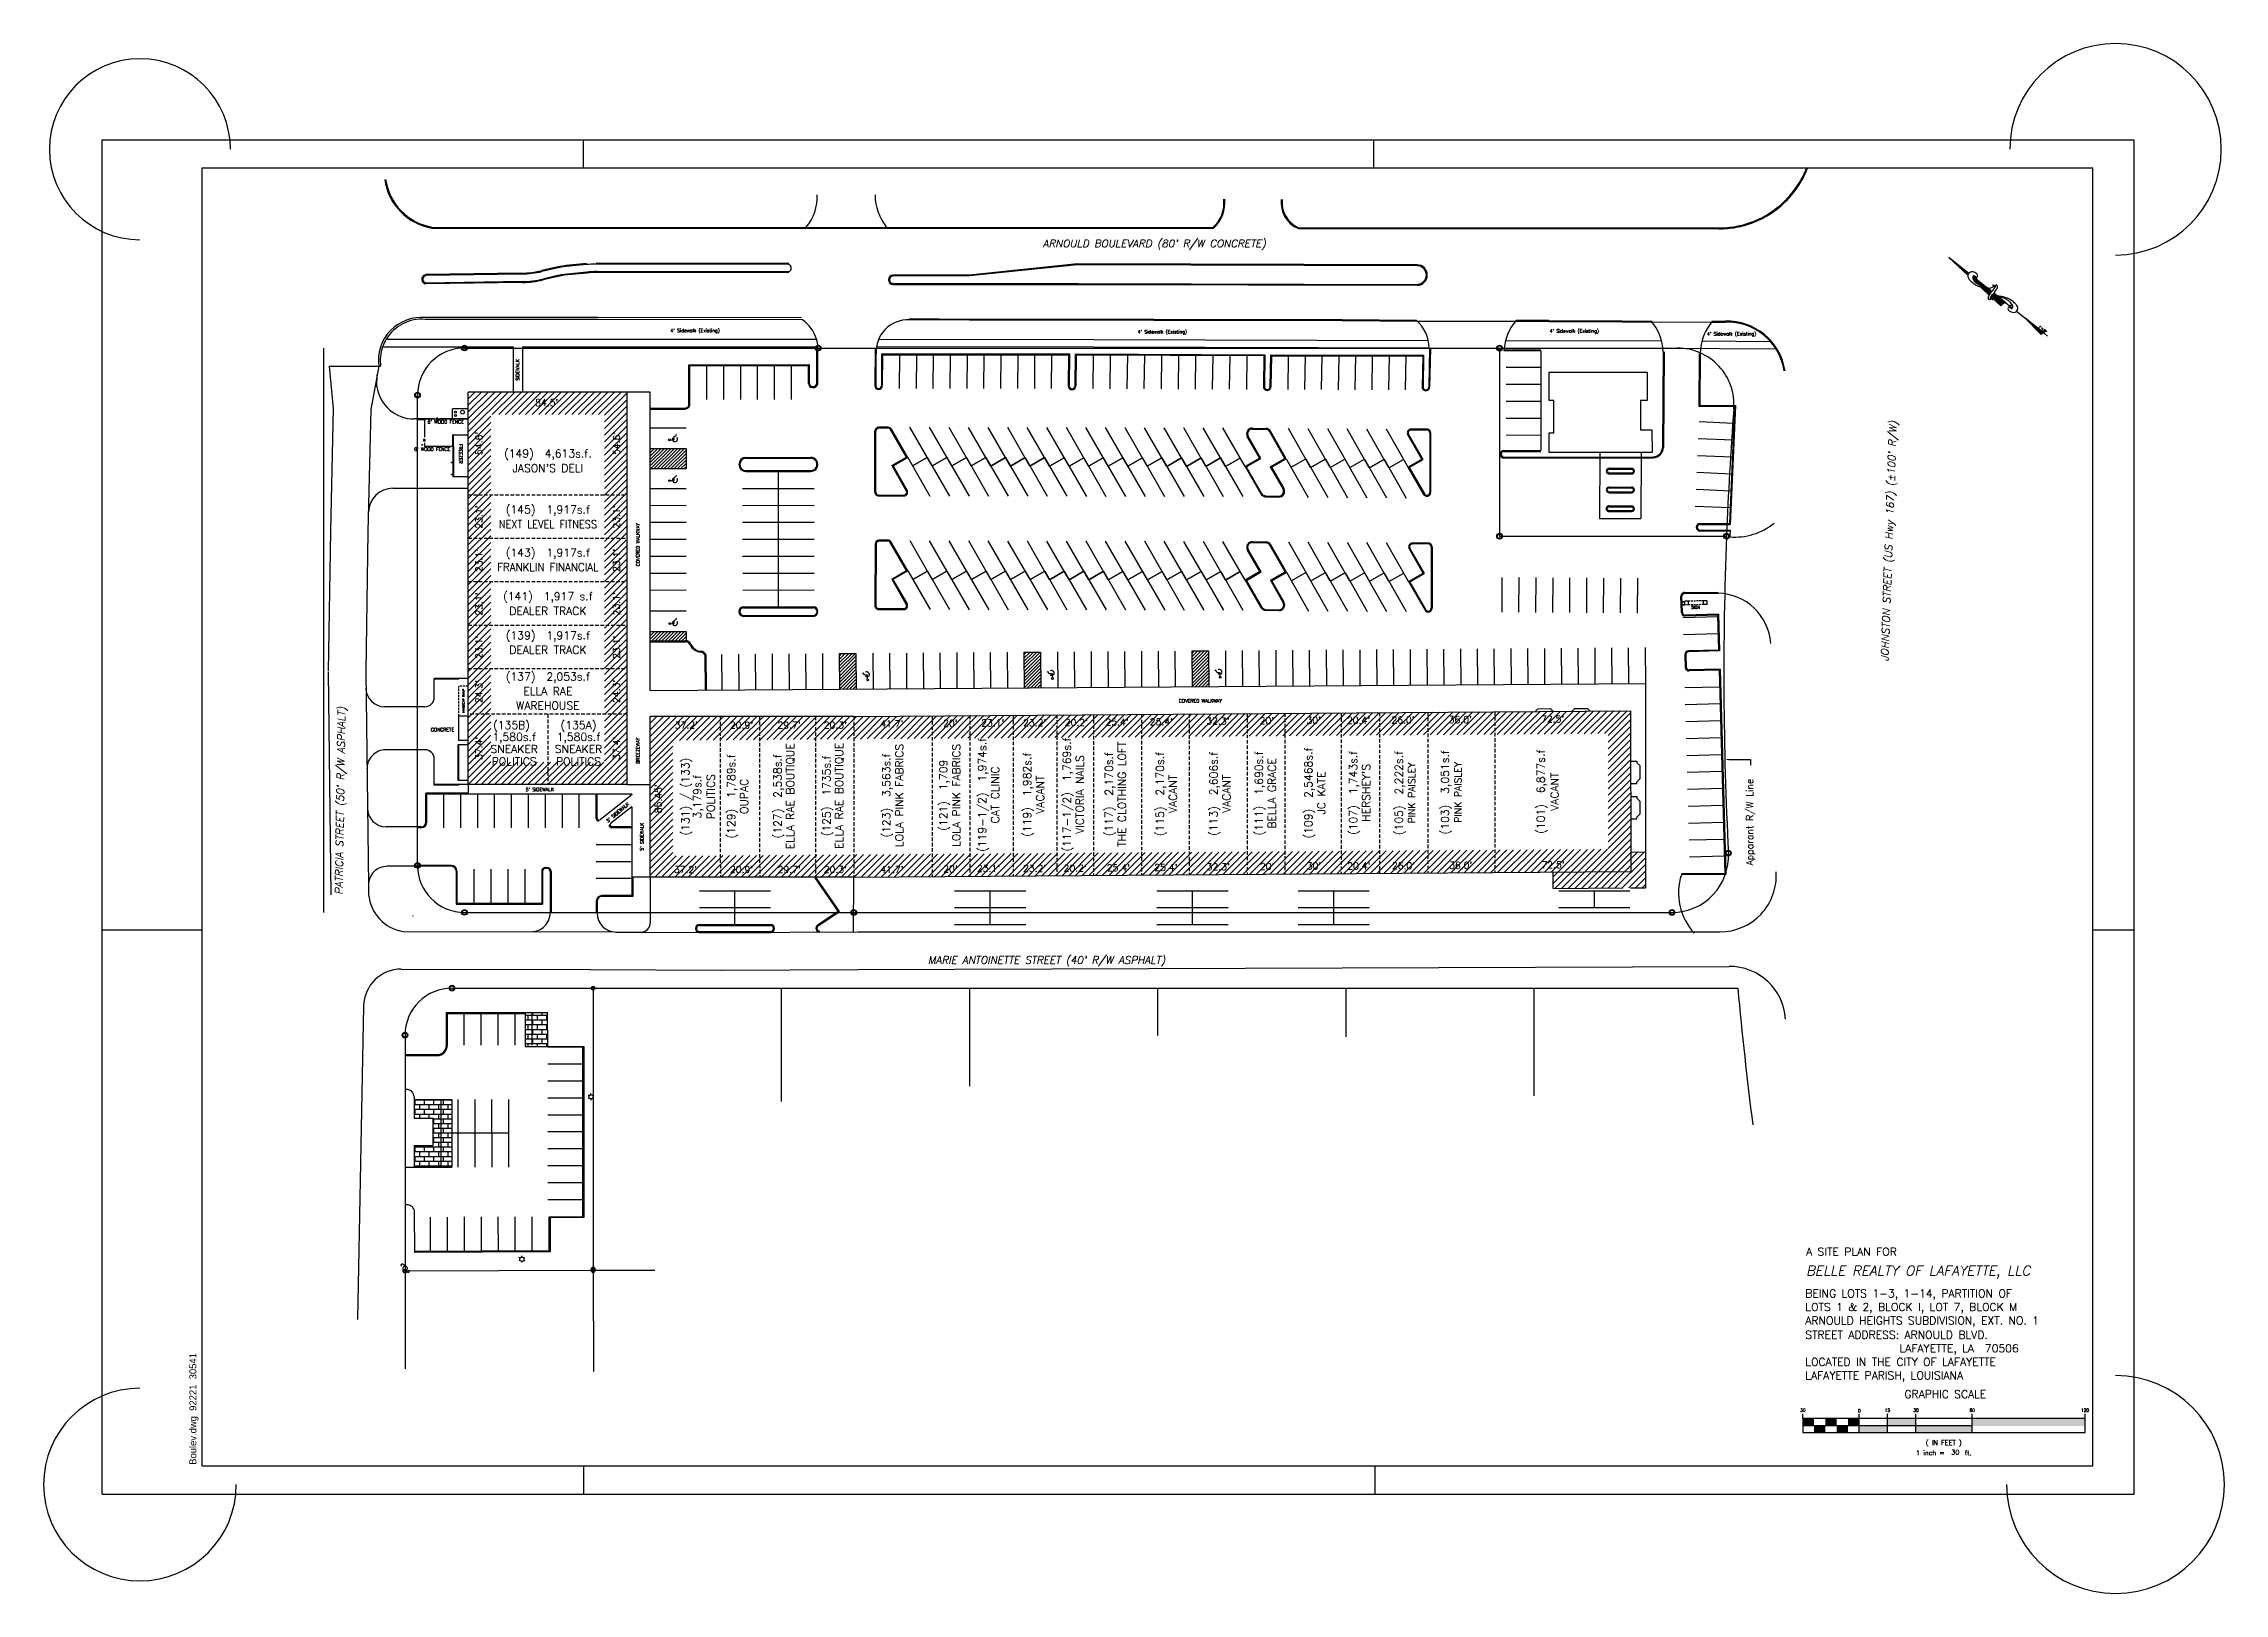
# Paper-space layout 'Layout1' of a CAD drawing. Extents: x 4769 to 5928, y -1621 to -798.
# The model-space entities are those that its viewports show. They can reach past a viewport. Long polylines and large blocks are cut down to what shows.
import ezdxf
from ezdxf.enums import TextEntityAlignment as Align

# ---------------------------------------------------------------- set-up
doc = ezdxf.new("R2010")
doc.units = 0
doc.header["$LTSCALE"] = 30
doc.header["$MEASUREMENT"] = 0
doc.header["$PDMODE"] = 34
doc.header["$PDSIZE"] = 0.05
doc.linetypes.add('DASHED4', pattern=[0.1875, 0.125, -0.0625])
doc.linetypes.add('HIDDEN4', pattern=[0.09375, 0.0625, -0.03125])
doc.layers.get('0').update_dxf_attribs({"linetype": 'CONTINUOUS'})
doc.layers.get('DEFPOINTS').update_dxf_attribs({"linetype": 'CONTINUOUS'})
for name, color, linetype in [('BORTXT', 3, 'CONTINUOUS'), ('DAYSTAMP', 2, 'CONTINUOUS'), ('HATCH', 1, 'CONTINUOUS'), ('LINBLDG', 4, 'CONTINUOUS'), ('LINCON2', 2, 'CONTINUOUS'), ('LINCONC', 2, 'CONTINUOUS'), ('LINEDGRD', 2, 'CONTINUOUS'), ('LINLEG3', 7, 'CONTINUOUS'), ('LINLEGAL', 7, 'CONTINUOUS'), ('NOPLOT', 32, 'CONTINUOUS'), ('PARKING', 1, 'CONTINUOUS'), ('SCALE', 2, 'CONTINUOUS'), ('TEXTL', 3, 'CONTINUOUS'), ('TEXTM', 2, 'CONTINUOUS'), ('TOPO', 2, 'CONTINUOUS'), ('TOPO_TXT', 2, 'CONTINUOUS'), ('TXTMISC2', 3, 'CONTINUOUS'), ('TXTSTRNAME', 5, 'CONTINUOUS'), ('UNITS', 4, 'DASHED4')]:
    doc.layers.add(name, color=color, linetype=linetype)
doc.layers.get('NOPLOT').off()
doc.styles.add('C10', font='complex', dxfattribs={"height": 6.2505})
doc.styles.add('C6', font='complex', dxfattribs={"height": 3.7485})
doc.styles.add('I', font='ITALIC.shx', dxfattribs={"height": 3})
doc.styles.add('L120', font='simplex', dxfattribs={"height": 3.6})
doc.styles.add('L140', font='simplex', dxfattribs={"height": 4.2})
doc.styles.add('L175', font='simplex', dxfattribs={"height": 5.25})
doc.styles.add('L200', font='simplex', dxfattribs={"height": 6})
doc.styles.add('L40', font='simplex', dxfattribs={"height": 1.2})
doc.styles.add('L50', font='simplex', dxfattribs={"height": 1.5})
doc.styles.add('L60', font='simplex', dxfattribs={"height": 1.8})
doc.styles.add('S4', font='simplex', dxfattribs={"height": 0.0834})

psp = doc.layouts.get("Layout1")

# ---------------------------------------------------------------- texts
at = {"layer": 'BORTXT', "style": 'L140'}
for s, p in [('A SITE PLAN FOR', (5705.6, -1441.8)), ('BEING LOTS 1-3, 1-14, PARTITION OF', (5705.2, -1464)), ('LOTS 1 & 2, BLOCK I, LOT 7, BLOCK M', (5705.2, -1471.2)), ('ARNOULD HEIGHTS SUBDIVISION, EXT. NO. 1', (5705.2, -1478.4)), ('STREET ADDRESS: ARNOULD BLVD.', (5705.2, -1486)), ('                LAFAYETTE, LA  70506', (5705.2, -1493.2)), ('LOCATED IN THE CITY OF LAFAYETTE', (5705.2, -1500.4)), ('LAFAYETTE PARISH, LOUISIANA', (5705.2, -1507.6))]:
    psp.add_text(s, height=4.2, dxfattribs=at).set_placement(p)
at = {"layer": 'BORTXT', "color": 5, "style": 'L175', "oblique": 12}
psp.add_text('BELLE REALTY OF LAFAYETTE, LLC', height=5.25, dxfattribs=at).set_placement((5705.6, -1452.4))
at = {"layer": 'UNITS', "color": 5, "linetype": 'HIDDEN4', "style": 'L140'}
for s, p in [('(149)  4,613s.f.', (5036.9, -1015.7)), ("JASON'S DELI", (5036.9, -1023.2)), ('(145)  1,917s.f', (5036.9, -1045.5)), ('(143)  1,917s.f', (5036.9, -1068.4)), ('(141)  1,917 s.f', (5036.9, -1091.6)), ('DEALER TRACK', (5036.9, -1099.1)), ('(139)  1,917s.f', (5036.9, -1112.4)), ('DEALER TRACK', (5036.9, -1119.8)), ('(137)  2,053s.f', (5036.9, -1134.3)), ('WAREHOUSE', (5036.9, -1149.4)), ('ELLA RAE', (5036.9, -1141.8)), ('(135B) ', (5019, -1160.1)), ('(135A)', (5053.2, -1160.1)), ('SNEAKER', (5019, -1172.5)), ('1,580s.f', (5019, -1166.7)), ('SNEAKER', (5053.2, -1172.5)), ('1,580s.f', (5053.2, -1166.7)), ('POLITICS', (5019, -1179.1)), ('POLITICS', (5053.2, -1179.1))]:
    psp.add_text(s, height=4.2, dxfattribs=at).set_placement(p, align=Align.MIDDLE)
for s, width, p in [('NEXT LEVEL FITNESS', 0.9, (5036.9, -1053)), ('FRANKLIN FINANCIAL', 0.95, (5036.9, -1075.8))]:
    psp.add_text(s, height=4.2, dxfattribs=dict(at, width=width)).set_placement(p, align=Align.MIDDLE)
at = {"layer": 'UNITS', "color": 5, "linetype": 'HIDDEN4'}
for s, height, style, p in [('ELLA RAE BOUTIQUE', 4.2, 'L140', (5165.9, -1197.6)), ('ELLA RAE BOUTIQUE', 4.2, 'L140', (5191.9, -1197.4)), ('LOLA PINK FABRICS', 4.2, 'L140', (5223.7, -1197.2)), ('LOLA PINK FABRICS', 4.2, 'L140', (5254, -1197.1)), ('(119-1/2)  1,974s.f', 4.2, 'L140', (5268, -1196.9)), ('(117-1/2)  1,769s.f', 4.2, 'L140', (5313, -1196.7)), ('THE CLOTHING LOFT', 4.2, 'L140', (5342, -1196.5)), ('(131) / (133)', 4.2, 'L140', (5110.3, -1197.8)), ('(129)  1,789s.f', 4.2, 'L140', (5134.6, -1197.7)), ('(127)  2,538s.f', 4.2, 'L140', (5159.3, -1197.6)), ('(125)  1735s.f', 4.2, 'L140', (5185.3, -1197.4)), ('(123)  3,563s.f', 4.2, 'L140', (5217.1, -1197.2)), ('(121)  1,709', 4.2, 'L140', (5247.4, -1197.1)), ('(119)  1,982s.f', 4.2, 'L140', (5291.9, -1196.8)), ('VICTORIA NAILS', 4.2, 'L140', (5319.6, -1196.7)), ('(117)  2,170s.f', 4.2, 'L140', (5335.4, -1196.5)), ('(115)  2,170s.f', 4.2, 'L140', (5362.5, -1196.4)), ('(113)  2,606s.f', 4.2, 'L140', (5391, -1196.3)), ('(111)  1,690s.f', 4.2, 'L140', (5415.1, -1196.1)), ('BELLA GRACE', 4.2, 'L140', (5421.7, -1196.1)), ('(109)  2,5468s.f', 4.2, 'L140', (5441.4, -1195.9)), ('(107)  1,743s.f', 4.2, 'L140', (5465.2, -1195.8)), ("HERSHEY'S", 4.2, 'L140', (5471.8, -1195.8)), ('(105)  2,222s.f', 4.2, 'L140', (5489.5, -1195.9)), ('PINK PAISLEY', 3.6, 'L120', (5496, -1195.9)), ('(103)  3,051s.f', 4.2, 'L140', (5514, -1195.5)), ('PINK PAISLEY', 3.6, 'L120', (5520.6, -1195.5)), ('(101)  6,877s.f', 4.2, 'L140', (5564.9, -1195.2)), ('3,179s.f', 4.2, 'L140', (5116.9, -1197.8)), ('POLITICS', 4.2, 'L140', (5123.5, -1197.8)), ('OUPAC', 4.2, 'L140', (5141.2, -1197.7)), ('CAT CLINIC', 4.2, 'L140', (5274.6, -1196.9)), ('VACANT', 4.2, 'L140', (5298.5, -1196.8)), ('VACANT', 4.2, 'L140', (5369.1, -1196.4)), ('VACANT', 4.2, 'L140', (5397.6, -1196.3)), ('JC KATE', 4.2, 'L140', (5448, -1195.9)), ('VACANT', 4.2, 'L140', (5572, -1195.2))]:
    psp.add_text(s, height=height, rotation=90, dxfattribs=dict(at, style=style)).set_placement(p, align=Align.MIDDLE)

msp = doc.modelspace()

# ---------------------------------------------------------------- texts
at = {"layer": 'LINCON2', "style": 'L60'}
for p in [(533.181, 468.113), (781.511, 467.435), (1000.453, 467.852), (1084.068, 466.34)]:
    msp.add_text("4' Sidewalk (Existing)", height=1.8, dxfattribs=at).set_placement(p)
at = {"layer": 'TOPO_TXT'}
for s, height, rotation, style, p in [('SIDEWALK', 1.8, 90, 'L60', (451.962, 448.041)), ('FREEZER', 1.8, 270, 'L60', (421.771, 403.449)), ('COVERED WALKWAY', 1.8, 90, 'L60', (515.893, 355.118)), ('HANDICAP RAMP', 1.2, 90, 'L40', (423.219, 272.115)), ('BREEZEWAY', 1.8, 90, 'L60', (515.893, 245.642)), ("5' SIDEWALK", 1.8, 40, 'L60', (505.175, 212.864)), ("5' SIDEWALK", 1.8, 90, 'L60', (518.037, 199.924))]:
    msp.add_text(s, height=height, rotation=rotation, dxfattribs=dict(at, style=style)).set_placement(p, align=Align.MIDDLE)
for s, height, style, p in [("6' WOOD FENCE", 1.8, 'L60', (413.749, 420.454)), ("6' WOOD FENCE", 1.8, 'L60', (406.565, 405.914)), ('SIGN', 1.5, 'L50', (1078.043, 321.825)), ('COVERED WALKWAY', 1.8, 'L60', (814.832, 272.14)), ('CONCRETE', 1.8, 'L60', (412.056, 256.813)), ("5' SIDEWALK", 1.8, 'L60', (463.713, 225))]:
    msp.add_text(s, height=height, dxfattribs=dict(at, style=style)).set_placement(p, align=Align.MIDDLE)
at = {"layer": 'TXTMISC2', "style": 'L120'}
msp.add_text('Apparant R/W Line', height=3.6, rotation=90, dxfattribs=at).set_placement((1108.584, 184.563))
at = {"layer": 'TXTSTRNAME', "style": 'L200', "oblique": 12}
for s, p in [("ARNOULD BOULEVARD (80' R/W CONCRETE)", (731.074, 513.255)), ("MARIE ANTOINETTE STREET (40' R/W ASPHALT)", (670.042, 132.356))]:
    msp.add_text(s, height=4, dxfattribs=at).set_placement(p)
for s, rotation, p in [("JOHNSTON STREET (US Hwy 167) (%%p100' R/W)", 87.994176, (1180.486, 293.11)), ("PATRICIA STREET (50' R/W ASPHALT)", 89.126955, (358.907, 169.067))]:
    msp.add_text(s, height=4, rotation=rotation, dxfattribs=at).set_placement(p)
at = {"layer": 'UNITS', "color": 4, "style": 'L120'}
for s, rotation, p in [("84.5'", 359.998056, (467.467, 430.618)), ("54.6'", 89.998056, (431.406, 408.995)), ("54.6'", 89.998056, (504.484, 408.995)), ("23.1'", 89.998056, (431.406, 369.828)), ("23.1'", 89.998056, (504.484, 369.926)), ("23.1'", 89.998056, (431.406, 346.74)), ("23.1'", 89.998056, (504.484, 346.838)), ("23.1'", 89.998056, (431.406, 323.653)), ("23.1'", 89.998056, (504.484, 323.751)), ("23.1'", 89.998056, (431.406, 300.565)), ("23.1'", 89.998056, (504.484, 300.663)), ("24.3'", 89.998056, (431.406, 277.065)), ("24.3'", 89.998056, (504.484, 277.163)), ("37.2'", 359.998056, (541.691, 259.165)), ("20.9'", 359.998056, (570.986, 259.225)), ("29.7'", 359.998056, (596.275, 259.225)), ("20.3'", 359.998056, (620.831, 259.225)), ("41.7'", 359.998056, (650.88, 259.96)), ("20'", 359.998056, (682.016, 260.186)), ("23.1'", 359.998056, (704.515, 260.335)), ("23.2'", 359.998056, (726.825, 260.497)), ("20.2'", 359.998056, (748.912, 260.658)), ("25.4'", 359.998056, (770.563, 260.825)), ("25.4'", 359.998056, (794.123, 261.015)), ("32.3'", 359.998056, (824.188, 261.391)), ("20'", 359.998056, (850.188, 261.579)), ("30'", 359.998056, (875.087, 261.766)), ("20.4'", 359.998056, (898.913, 261.766)), ("26.0'", 359.998056, (922.553, 261.938)), ("36.0'", 359.998056, (952.984, 262.131)), ("72.5'", 359.998056, (1002.052, 262.433)), ("37.4'", 89.998056, (431.406, 246.924)), ("37.4'", 89.998056, (504.484, 246.924)), ("85.45'", 89.998056, (526.713, 220.082)), ("32.3'", 359.998056, (824.36, 183.94)), ("20'", 359.998056, (850.36, 184.128)), ("30'", 359.998056, (875.26, 184.315)), ("20.4'", 359.998056, (899.085, 184.315)), ("26.0'", 359.998056, (922.804, 184.487)), ("36.0'", 359.998056, (953.235, 184.68)), ("72.5'", 359.998056, (1002.303, 184.983)), ("37.2'", 359.998056, (541.192, 182.445)), ("20.9'", 359.998056, (571.007, 182.445)), ("29.7'", 359.998056, (596.296, 182.445)), ("20.3'", 359.998056, (620.853, 182.445)), ("41.7'", 359.998056, (650.906, 182.508)), ("20'", 359.998056, (682.042, 182.735)), ("23.1'", 359.998056, (702.268, 183.048)), ("23.2'", 359.998056, (726.768, 183.06)), ("20.2'", 359.998056, (748.315, 183.217)), ("25.4'", 359.998056, (771.294, 183.384)), ("25.4'", 359.998056, (796.527, 183.568))]:
    msp.add_text(s, height=3.6, rotation=rotation, dxfattribs=at).set_placement(p, align=Align.MIDDLE_CENTER)

# ---------------------------------------------------------------- blocks, each defined once
blk = doc.blocks.new('DAYSTAMP')
blk.add_attdef('DAYSTAMP', (0, 0), '', height=1)
blk = doc.blocks.new('SCALE')
for p, q in [((-1.5, 0.25), (-1.5, 0.333)), ((-1.5, 0.25), (-1.5, 0)), ((3.5, 0.25), (-1.5, 0.25)), ((-1.5, 0.125), (1.5, 0.125)), ((-1.5, 0), (3.5, 0)), ((-0.5, 0.25), (-0.5, 0.333)), ((-0.5, 0), (-0.5, 0.25)), ((0, 0.25), (0, 0.333)), ((0, 0), (0, 0.25)), ((0.5, 0.25), (0.5, 0.333)), ((0.5, 0), (0.5, 0.25)), ((1.5, 0.25), (1.5, 0.333)), ((1.5, 0), (1.5, 0.25)), ((3.5, 0.25), (3.5, 0.333)), ((3.5, 0), (3.5, 0.25))]:
    blk.add_line(p, q)
for points in [[(-1.5, 0.25), (-1.5, 0.12), (-1.3, 0.25), (-1.3, 0.12)], [(-1.3, 0.12), (-1.3, 0), (-1.1, 0.12), (-1.1, 0)], [(-1.1, 0.25), (-1.1, 0.12), (-0.9, 0.25), (-0.9, 0.12)], [(-0.9, 0.12), (-0.9, 0), (-0.7, 0.12), (-0.7, 0)], [(-0.7, 0.25), (-0.7, 0.12), (-0.5, 0.25), (-0.5, 0.12)], [(-0.5, 0.12), (-0.5, 0), (0, 0.12), (0, 0)], [(0, 0.25), (0, 0.12), (0.5, 0.25), (0.5, 0.12)], [(0.5, 0.12), (0.5, 0), (1.5, 0.12), (1.5, 0)], [(1.5, 0.25), (1.5, 0.12), (3.5, 0.25), (3.5, 0.12)]]:
    blk.add_solid(points)
for s, height, style, p in [('0', 0.0556, 'S4', (-0.497, 0.36)), ('GRAPHIC SCALE', 0.1389, 'C10', (1.025, 0.613)), ('1 inch =     ft.', 0.0833, 'C6', (0.997, -0.399)), ('( IN FEET )', 0.0833, 'C6', (0.997, -0.219))]:
    blk.add_text(s, height=height, dxfattribs=dict(style=style)).set_placement(p, align=Align.CENTER)
at = {"style": 'S4'}
for p in [(-1.5, 0.369), (0.001, 0.369), (0.506, 0.369), (1.501, 0.369), (3.501, 0.369)]:
    blk.add_attdef('0', text='', height=0.0556, dxfattribs=at).set_placement(p, align=Align.CENTER)
at = {"style": 'C6'}
blk.add_attdef('000', (1.133, -0.39), '', height=0.0833, dxfattribs=at)
blk = doc.blocks.new('*X16')
for p, q in [((3076.6, 780.5), (3078.1, 780.5)), ((3076.6, 780.4), (3079.8, 780.4)), ((3076.6, 780.2), (3081.4, 780.2)), ((3076.6, 780.1), (3082.5, 780.1)), ((3076.6, 780), (3082.2, 780)), ((3076.6, 779.9), (3081.9, 779.9)), ((3076.6, 779.8), (3081.5, 779.8)), ((3076.6, 779.6), (3081.3, 779.6)), ((3076.7, 779.5), (3081.1, 779.5)), ((3076.7, 779.4), (3080.9, 779.4)), ((3076.7, 779.2), (3080.7, 779.2)), ((3076.7, 779.1), (3080.5, 779.1)), ((3076.7, 779), (3080.3, 779)), ((3076.7, 778.9), (3080.1, 778.9)), ((3076.7, 778.8), (3079.9, 778.8)), ((3076.7, 778.6), (3079.8, 778.6)), ((3076.7, 778.5), (3079.6, 778.5))]:
    blk.add_line(p, q)
blk = doc.blocks.new('*X17')
for p, q in [((3080, 778.5), (3088.8, 778.5)), ((3080.3, 778.6), (3088.7, 778.6)), ((3080.6, 778.8), (3088.6, 778.8)), ((3080.9, 778.9), (3088.5, 778.9)), ((3081.2, 779), (3088.4, 779)), ((3081.5, 779.1), (3088.3, 779.1)), ((3081.9, 779.2), (3088.1, 779.2)), ((3082.2, 779.4), (3087.9, 779.4)), ((3082.6, 779.5), (3087.6, 779.5)), ((3083.1, 779.6), (3087.3, 779.6)), ((3083.7, 779.8), (3086.8, 779.8)), ((3084.8, 779.9), (3085.1, 779.9))]:
    blk.add_line(p, q)
blk = doc.blocks.new('*X18')
for p, q in [((3091.4, 779.4), (3092.6, 779.4)), ((3091.4, 779.2), (3094.3, 779.2)), ((3091.4, 779.1), (3095.9, 779.1)), ((3091.5, 779), (3097.5, 779)), ((3091.5, 778.9), (3099.1, 778.9)), ((3091.5, 778.7), (3100.7, 778.7)), ((3091.5, 778.6), (3102.3, 778.6)), ((3091.5, 778.5), (3103.9, 778.5))]:
    blk.add_line(p, q)
blk = doc.blocks.new('*X19')
for p, q in [((3067.6, 778.5), (3072.8, 778.5)), ((3067.7, 778.6), (3073, 778.6)), ((3067.9, 778.8), (3073.1, 778.8)), ((3068, 778.9), (3073.3, 778.9)), ((3068.1, 779), (3075.4, 779)), ((3068.2, 779.2), (3075.4, 779.2)), ((3068.2, 779.1), (3075.4, 779.1)), ((3068.3, 779.4), (3075.4, 779.4)), ((3068.4, 779.7), (3075.4, 779.7)), ((3068.4, 779.6), (3075.4, 779.6)), ((3068.4, 779.5), (3075.4, 779.5)), ((3068.5, 781.2), (3068.5, 781.2)), ((3068.5, 781.1), (3070.1, 781.1)), ((3068.5, 781), (3071.8, 781)), ((3068.5, 780.1), (3075.3, 780.1)), ((3068.5, 780), (3075.3, 780)), ((3068.5, 779.9), (3075.4, 779.9)), ((3068.6, 780.9), (3073.4, 780.9)), ((3068.6, 780.7), (3075, 780.7)), ((3068.6, 780.6), (3075.3, 780.6)), ((3068.6, 780.5), (3075.3, 780.5)), ((3068.6, 780.4), (3075.3, 780.4)), ((3068.6, 780.2), (3075.3, 780.2)), ((3073, 778.5), (3075.4, 778.5)), ((3073.1, 778.6), (3075.4, 778.6)), ((3073.2, 778.8), (3075.4, 778.8)), ((3073.4, 778.9), (3075.4, 778.9))]:
    blk.add_line(p, q)
blk = doc.blocks.new('*X20')
for p, q in [((3042.8, 778.5), (3055.1, 778.5)), ((3043.1, 778.6), (3054, 778.6)), ((3043.3, 778.8), (3053, 778.8)), ((3043.4, 778.9), (3051.9, 778.9)), ((3043.5, 779.1), (3049.7, 779.1)), ((3043.5, 779), (3050.8, 779)), ((3043.6, 779.8), (3044.4, 779.8)), ((3043.6, 779.6), (3045.5, 779.6)), ((3043.6, 779.5), (3046.5, 779.5)), ((3043.6, 779.4), (3047.6, 779.4)), ((3043.6, 779.2), (3048.7, 779.2))]:
    blk.add_line(p, q)
blk = doc.blocks.new('NORTHA')
for p, q in [((0.2, 0), (0, 0)), ((1.5, 0), (0.2, 0)), ((1.5, 0), (0.3, 0.14)), ((2.02, 0), (1.5, 0)), ((2.7, 0), (2.28, 0)), ((3.14, 0), (2.7, 0)), ((3.48, 0.23), (2.8, 0.28)), ((3.22, 0), (3.14, 0)), ((3.47, 0), (3.24, 0)), ((3.48, 0), (3.47, 0)), ((4.1, 0.18), (3.6, 0.22)), ((4.21, 0.17), (4.1, 0.18)), ((4.62, 0.14), (4.53, 0.15)), ((6.4, 0), (5.08, 0.1)), ((6.4, 0), (5.1, 0)), ((4.83, 0), (3.62, 0))]:
    blk.add_line(p, q)
for points in [[(2.41, -0.08, 0.077736), (2.44, -0.03, 0.07962), (2.46, 0.02, 0.096266), (2.46, 0.1, 0.100752), (2.44, 0.16, 0.224486), (2.36, 0.21, 0.11255), (2.2, 0.19, 0.100563), (2.08, 0.12, 0.134878), (2.02, 0.03, 0.132719), (2.02, -0.09, 0.155229), (2.07, -0.18, 0.101616), (2.18, -0.24, 0.067278), (2.37, -0.27, 0.034332), (2.62, -0.27, 0.050354), (2.79, -0.23, 0.032541), (3, -0.15, 0.044988), (3.14, -0.07, 0.025546), (3.22, -0.02, 0.017117), (3.31, 0.07, 0.06565), (3.37, 0.14, 0.042468), (3.43, 0.27)], [(2.46, 0.02, 0.076919), (2.43, 0.05, 0.080527), (2.4, 0.06, 0.088695), (2.34, 0.06, 0.141897), (2.3, 0.05, 0.152973), (2.29, 0.02, 0.126446), (2.29, -0.03, 0.120122), (2.31, -0.07, 0.080483), (2.37, -0.11, 0.067361), (2.47, -0.15, 0.059891), (2.6, -0.17, 0.028199), (2.76, -0.16, 0.039094), (2.88, -0.14, 0.016831), (2.96, -0.11, 0.008651), (3.1, -0.06, 0.03625), (3.18, -0.02, 0.021578), (3.3, 0.05)], [(3.31, 0.31, 0.155222), (3.33, 0.28, 0.230745), (3.35, 0.28, 0.039788), (3.37, 0.28, 0.040789), (3.39, 0.29, 0.05365), (3.4, 0.3, -0.067543), (3.42, 0.31, -0.159888), (3.44, 0.31, -0.204389), (3.46, 0.3, -0.067398), (3.47, 0.28, -0.052215), (3.48, 0.26, -0.013577), (3.48, 0.21, -0.005027), (3.49, 0.09, -0.010776), (3.49, 0.06, -0.005653), (3.48, 0)], [(3.62, 0, 0.004821), (3.62, 0.06, 0.00885), (3.62, 0.09, 0.005772), (3.61, 0.2, 0.010588), (3.6, 0.27, 0.071206), (3.59, 0.32, 0.064975), (3.56, 0.37, 0.103615), (3.53, 0.4, 0.157116), (3.5, 0.4, 0.084448), (3.47, 0.39, 0.119022), (3.45, 0.38), (3.41, 0.32), (3.39, 0.29)], [(4.71, 0.05, 0.077736), (4.67, 0.01, 0.07962), (4.65, -0.04, 0.096266), (4.65, -0.12, 0.100752), (4.68, -0.18, 0.224486), (4.75, -0.23, 0.11255), (4.92, -0.21, 0.100563), (5.04, -0.14, 0.134878), (5.09, -0.05, 0.132719), (5.1, 0.07, 0.155229), (5.04, 0.15, 0.101616), (4.93, 0.22, 0.067278), (4.75, 0.25, 0.034332), (4.49, 0.24, 0.050354), (4.32, 0.21, 0.032541), (4.11, 0.13, 0.044988), (3.97, 0.05, 0.025546), (3.9, 0, 0.017117), (3.8, -0.09, 0.06565), (3.74, -0.17, 0.042468), (3.68, -0.3)], [(4.65, -0.05, 0.076919), (4.68, -0.07, 0.080527), (4.72, -0.08, 0.088695), (4.78, -0.08, 0.141897), (4.81, -0.07, 0.152973), (4.83, -0.04, 0.126446), (4.83, 0, 0.120122), (4.8, 0.05, 0.080483), (4.75, 0.09, 0.067361), (4.64, 0.13, 0.059891), (4.51, 0.15, 0.028199), (4.35, 0.14, 0.039094), (4.23, 0.11, 0.016831), (4.16, 0.09, 0.008651), (4.01, 0.03, 0.03625), (3.93, 0, 0.021578), (3.82, -0.07)], [(3.48, 0, 0.004821), (3.48, -0.06, 0.00885), (3.49, -0.09, 0.005772), (3.49, -0.21, 0.010588), (3.5, -0.27, 0.071206), (3.51, -0.32, 0.064975), (3.54, -0.37, 0.103615), (3.57, -0.4, 0.157116), (3.6, -0.41, 0.084448), (3.63, -0.4, 0.119022), (3.65, -0.38), (3.69, -0.32), (3.72, -0.29)], [(3.79, -0.32, 0.155222), (3.77, -0.29, 0.230745), (3.75, -0.28, 0.039788), (3.73, -0.29, 0.040789), (3.71, -0.29, 0.05365), (3.7, -0.3, -0.067543), (3.68, -0.31, -0.159888), (3.66, -0.32, -0.204389), (3.64, -0.3, -0.067398), (3.63, -0.29, -0.052215), (3.62, -0.26, -0.013577), (3.62, -0.22, -0.005027), (3.62, -0.09, -0.010776), (3.62, -0.06, -0.005653), (3.62, 0)]]:
    blk.add_lwpolyline(points, format="xyb")
for centre, radius, start, end in [((0.2, 0.11), 0.107, 270.0614, 18.1897), ((2.51, 0.23), 0.297, 310.1394, 10.2647)]:
    blk.add_arc(centre, radius, start, end)
at = {"xscale": 0.1, "yscale": 0.1, "zscale": 0.1}
for name in ['*X20', '*X19', '*X16', '*X17', '*X18']:
    blk.add_blockref(name, (-304.05, -77.85), dxfattribs=at)
at = {"style": 'I', "flags": 4}
blk.add_attdef('MAG-DATE', text='', height=0.1, dxfattribs=at).set_placement((0.43, -0.12), align=Align.MIDDLE)
blk = doc.blocks.new('IP')
for radius in [0.05, 0.0375]:
    blk.add_circle((0, 0), radius)
blk = doc.blocks.new('LUMIN')
for p, q in [((-0.032, 0.019), (-0.052, 0.03)), ((0, 0.038), (0, 0.06)), ((0.032, 0.019), (0.052, 0.03)), ((-0.032, -0.019), (-0.052, -0.03)), ((0, -0.038), (0, -0.06)), ((0.032, -0.019), (0.052, -0.03))]:
    blk.add_line(p, q)
blk.add_circle((0, 0), 0.0375)
blk = doc.blocks.new('U_POLE')
for p, q in [((0, 0.0375), (-0.075, 0.0375)), ((0, -0.0375), (0.075, -0.0375))]:
    blk.add_line(p, q)
blk.add_circle((0, 0), 0.0375)
for centre, start, end in [((-0.075, 0.01875), 90, 270), ((0.075, -0.01875), 270, 90)]:
    blk.add_arc(centre, 0.01875, start, end)
blk = doc.blocks.new('HANDI')
for p, q in [((0.001, 0.067), (0.001, 0.001)), ((0.001, 0.028), (0.038, 0.028)), ((0.001, 0.001), (0.058, 0.001)), ((0.058, 0.001), (0.079, -0.041)), ((0.079, -0.041), (0.095, -0.032))]:
    blk.add_line(p, q)
blk.add_circle((0.001, 0.083), 0.0163)
blk.add_arc((0.017, -0.01), 0.0482, 132.075, 299.0546)
blk = doc.blocks.new('STOCK')
for p, q in [((0.025, 0.025), (-0.025, 0.025)), ((-0.025, 0.025), (-0.025, -0.025)), ((0.025, -0.025), (0.025, 0.025)), ((-0.025, -0.025), (0.025, -0.025))]:
    blk.add_line(p, q)

# ---------------------------------------------------------------- hatches: boundary and pattern name
at = {"layer": 'HATCH'}
h = msp.add_hatch(dxfattribs=at)
h.set_pattern_fill('BRICK', color=256, scale=10, style=0)
h.paths.add_polyline_path([(467.924, 106.455), (455.924, 106.447), (455.937, 88.447), (467.937, 88.455)])
h = msp.add_hatch(dxfattribs=at)
h.set_pattern_fill('BRICK', color=256, scale=10, style=0)
h.paths.add_polyline_path([(416.928, 60.278), (396.928, 60.264), (396.935, 50.264), (406.935, 50.271), (406.945, 35.771), (396.945, 35.764), (396.954, 24.264), (416.954, 24.278)])
h.paths.add_polyline_path([(398.73, 47.603), (409.306, 58.179), (407.034, 60.452), (396.457, 49.876)], flags=9)
at = {"layer": 'LINBLDG'}
h = msp.add_hatch(dxfattribs=at)
h.set_pattern_fill('U', color=1, scale=2.5, angle=45, style=0, pattern_type=0)
h.set_pattern_definition([(45, (0, 0), (-1.767767, 1.767767), [])])
h.paths.add_polyline_path([(510.19, 227.613), (425.69, 227.613), (425.69, 436.263), (510.19, 436.263)])
h.paths.add_polyline_path([(498.19, 239.613), (437.69, 239.613), (437.69, 424.263), (498.19, 424.263)], flags=16)
at = {"layer": 'PARKING'}
h = msp.add_hatch(dxfattribs=at)
h.set_pattern_fill('ANSI31', color=256, scale=10, style=0)
h.paths.add_polyline_path([(541.494, 406.273), (522.49, 406.263), (522.49, 395.555), (541.494, 395.565)])
h = msp.add_hatch(dxfattribs=at)
h.set_pattern_fill('ANSI31', color=256, scale=10, style=0)
edge = h.paths.add_edge_path()
edge.add_line((522.533, 309.055), (522.535, 304.055))
edge.add_line((541.532, 309.065), (541.535, 304.065))
edge.add_line((522.533, 309.055), (541.532, 309.065))
edge.add_line((522.535, 304.055), (541.024, 304.064))
h = msp.add_hatch(dxfattribs=at)
h.set_pattern_fill('ANSI31', color=256, scale=10, style=0)
h.paths.add_polyline_path([(623.006, 278.307), (631.93, 278.372), (631.792, 297.372), (622.868, 297.307)])
h = msp.add_hatch(dxfattribs=at)
h.set_pattern_fill('ANSI31', color=256, scale=10, style=0)
h.set_pattern_definition([(45, (98.1614, 0.7147), (-0.8838835, 0.8838835), [])])
h.paths.add_polyline_path([(721.168, 279.022), (730.091, 279.087), (729.953, 298.086), (721.029, 298.021)])
h = msp.add_hatch(dxfattribs=at)
h.set_pattern_fill('ANSI31', color=256, scale=10, style=0)
h.set_pattern_definition([(45, (187.399, 1.3644), (-0.8838835, 0.8838835), [])])
h.paths.add_polyline_path([(810.405, 279.672), (819.329, 279.737), (819.191, 298.736), (810.267, 298.671)])

# ---------------------------------------------------------------- linework, layer by layer
at = {"layer": 'DEFPOINTS', "color": 0, "linetype": 'BYBLOCK'}
for p in [(1101.076, 459.655), (1094.48, 359.655)]:
    msp.add_point(p, dxfattribs=at)
at = {"layer": 'LINBLDG'}
for p, q in [((1000.28, 431.877), (1000.304, 446.877)), ((1000.304, 446.877), (1052.304, 446.793)), ((1052.304, 446.793), (1052.28, 431.793)), ((425.69, 227.613), (425.69, 436.263)), ((522.49, 436.263), (425.69, 436.263)), ((510.19, 227.613), (510.19, 436.263)), ((522.49, 277.575), (522.49, 436.263)), ((1002.68, 431.874), (1000.28, 431.877)), ((1002.651, 414.574), (1002.68, 431.874)), ((1048.78, 431.798), (1048.754, 416.198)), ((1052.28, 431.793), (1048.78, 431.798)), ((1000.234, 404.177), (1000.251, 414.577)), ((1000.251, 414.577), (1002.651, 414.574)), ((1048.754, 416.198), (1054.754, 416.189)), ((1054.754, 416.189), (1054.943, 404.088)), ((1054.943, 404.088), (1000.234, 404.177)), ((1027.099, 404.134), (1027.042, 369.089)), ((1049.075, 404.098), (1049.017, 369.062)), ((1027.042, 369.089), (1049.017, 369.062)), ((522.49, 277.575), (1051.358, 281.426)), ((1051.358, 281.426), (1051.394, 191.824)), ((630.725, 263.813), (1043.535, 266.819)), ((994.18, 267.959), (992.721, 266.449)), ((994.18, 267.959), (1000.93, 268.009)), ((1000.93, 268.009), (1002.41, 266.519)), ((1013.869, 268.103), (1012.41, 266.592)), ((1013.869, 268.103), (1020.618, 268.152)), ((1020.618, 268.152), (1022.099, 266.663)), ((1043.535, 266.819), (1043.569, 181.367)), ((630.725, 263.813), (522.468, 263.813)), ((522.49, 178.362), (522.49, 263.813)), ((1043.546, 240.069), (1046.846, 240.07)), ((1046.846, 240.07), (1046.846, 239.17)), ((1046.846, 239.17), (1048.331, 237.685)), ((1048.331, 237.685), (1048.335, 230.655)), ((510.19, 227.613), (425.69, 227.613)), ((510.19, 227.613), (522.49, 227.613)), ((1043.55, 228.269), (1046.85, 228.27)), ((1043.553, 221.269), (1046.853, 221.27)), ((1046.85, 228.27), (1046.851, 229.17)), ((1046.851, 229.17), (1048.335, 230.655)), ((1046.853, 221.27), (1046.853, 220.37)), ((1046.853, 220.37), (1048.338, 218.885)), ((1043.558, 209.469), (1046.858, 209.47)), ((1046.858, 210.37), (1048.343, 211.855)), ((1046.858, 209.47), (1046.858, 210.37)), ((1048.338, 218.885), (1048.343, 211.855)), ((1043.565, 191.767), (1051.394, 191.824)), ((1051.394, 191.824), (1051.401, 172.823)), ((630.91, 178.362), (522.49, 178.362)), ((630.49, 178.359), (1043.569, 181.367)), ((1002.312, 172.466), (1002.291, 181.066)), ((1002.312, 172.466), (1039.416, 172.736)), ((1043.405, 172.765), (1051.401, 172.823))]:
    msp.add_line(p, q, dxfattribs=at)
at = {"layer": 'LINBLDG', "color": 1}
for p, q in [((1001.071, 254.509), (1013.159, 266.598)), ((1004.632, 254.535), (1016.721, 266.623)), ((1008.194, 254.561), (1020.282, 266.649)), ((1011.755, 254.587), (1023.844, 266.675)), ((1015.317, 254.613), (1027.405, 266.701)), ((1018.878, 254.639), (1030.967, 266.727)), ((1022.44, 254.665), (1034.528, 266.753)), ((1026.001, 254.691), (1038.09, 266.779)), ((1029.563, 254.717), (1041.651, 266.805)), ((522.468, 260.275), (526.007, 263.813)), ((522.468, 256.739), (529.542, 263.813)), ((522.468, 253.204), (533.078, 263.813)), ((522.468, 249.668), (536.613, 263.813)), ((522.49, 239.083), (547.22, 263.813)), ((522.49, 246.154), (540.149, 263.813)), ((522.49, 242.619), (543.684, 263.813)), ((538.081, 251.138), (550.755, 263.813)), ((541.642, 251.164), (554.291, 263.813)), ((545.204, 251.19), (557.826, 263.813)), ((548.765, 251.216), (561.362, 263.813)), ((552.326, 251.242), (564.898, 263.813)), ((555.888, 251.268), (568.433, 263.813)), ((559.449, 251.294), (571.969, 263.813)), ((563.011, 251.32), (575.504, 263.813)), ((566.572, 251.346), (579.04, 263.813)), ((570.134, 251.372), (582.575, 263.813)), ((573.695, 251.398), (586.111, 263.813)), ((577.257, 251.423), (589.646, 263.813)), ((580.818, 251.449), (593.182, 263.813)), ((584.38, 251.475), (596.717, 263.813)), ((587.941, 251.501), (600.253, 263.813)), ((591.503, 251.527), (603.788, 263.813)), ((595.064, 251.553), (607.324, 263.813)), ((598.625, 251.579), (610.86, 263.813)), ((602.187, 251.605), (614.395, 263.813)), ((605.748, 251.631), (617.931, 263.813)), ((609.31, 251.657), (621.466, 263.813)), ((612.871, 251.683), (625.002, 263.813)), ((616.433, 251.709), (628.537, 263.813)), ((619.994, 251.735), (632.083, 263.823)), ((623.556, 251.761), (635.644, 263.849)), ((627.117, 251.786), (639.206, 263.875)), ((630.679, 251.812), (642.767, 263.901)), ((634.24, 251.838), (646.328, 263.927)), ((637.802, 251.864), (649.89, 263.953)), ((641.363, 251.89), (653.451, 263.979)), ((644.925, 251.916), (657.013, 264.004)), ((648.486, 251.942), (660.574, 264.03)), ((652.047, 251.968), (664.136, 264.056)), ((655.609, 251.994), (667.697, 264.082)), ((659.17, 252.02), (671.259, 264.108)), ((662.732, 252.046), (674.82, 264.134)), ((666.293, 252.072), (678.382, 264.16)), ((669.855, 252.098), (681.943, 264.186)), ((673.416, 252.124), (685.505, 264.212)), ((676.978, 252.149), (689.066, 264.238)), ((680.539, 252.175), (692.627, 264.264)), ((684.101, 252.201), (696.189, 264.29)), ((687.662, 252.227), (699.75, 264.316)), ((691.224, 252.253), (703.312, 264.342)), ((694.785, 252.279), (706.873, 264.367)), ((698.346, 252.305), (710.435, 264.393)), ((701.908, 252.331), (713.996, 264.419)), ((705.469, 252.357), (717.558, 264.445)), ((709.031, 252.383), (721.119, 264.471)), ((712.592, 252.409), (724.681, 264.497)), ((716.154, 252.435), (728.242, 264.523)), ((719.715, 252.461), (731.804, 264.549)), ((723.277, 252.487), (735.365, 264.575)), ((726.838, 252.513), (738.927, 264.601)), ((730.4, 252.538), (742.488, 264.627)), ((733.961, 252.564), (746.049, 264.653)), ((737.523, 252.59), (749.611, 264.679)), ((741.084, 252.616), (753.172, 264.705)), ((744.646, 252.642), (756.734, 264.731)), ((748.207, 252.668), (760.295, 264.756)), ((751.768, 252.694), (763.857, 264.782)), ((755.33, 252.72), (767.418, 264.808)), ((758.891, 252.746), (770.98, 264.834)), ((762.453, 252.772), (774.541, 264.86)), ((766.014, 252.798), (778.103, 264.886)), ((769.576, 252.824), (781.664, 264.912)), ((773.137, 252.85), (785.226, 264.938)), ((776.699, 252.876), (788.787, 264.964)), ((780.26, 252.901), (792.349, 264.99)), ((783.822, 252.927), (795.91, 265.016)), ((787.383, 252.953), (799.471, 265.042)), ((790.945, 252.979), (803.033, 265.068)), ((794.506, 253.005), (806.594, 265.094)), ((798.068, 253.031), (810.156, 265.119)), ((801.629, 253.057), (813.717, 265.145)), ((805.19, 253.083), (817.279, 265.171)), ((808.752, 253.109), (820.84, 265.197)), ((812.313, 253.135), (824.402, 265.223)), ((815.875, 253.161), (827.963, 265.249)), ((819.436, 253.187), (831.525, 265.275)), ((822.998, 253.213), (835.086, 265.301)), ((826.559, 253.239), (838.648, 265.327)), ((830.121, 253.265), (842.209, 265.353)), ((833.682, 253.29), (845.77, 265.379)), ((837.244, 253.316), (849.332, 265.405)), ((840.805, 253.342), (852.893, 265.431)), ((844.367, 253.368), (856.455, 265.457)), ((847.928, 253.394), (860.016, 265.483)), ((851.489, 253.42), (863.578, 265.508)), ((855.051, 253.446), (867.139, 265.534)), ((858.612, 253.472), (870.701, 265.56)), ((862.174, 253.498), (874.262, 265.586)), ((865.735, 253.524), (877.824, 265.612)), ((869.297, 253.55), (881.385, 265.638)), ((872.858, 253.576), (884.947, 265.664)), ((876.42, 253.602), (888.508, 265.69)), ((879.981, 253.628), (892.07, 265.716)), ((883.543, 253.653), (895.631, 265.742)), ((887.104, 253.679), (899.192, 265.768)), ((890.666, 253.705), (902.754, 265.794)), ((894.227, 253.731), (906.315, 265.82)), ((897.789, 253.757), (909.877, 265.846)), ((901.35, 253.783), (913.438, 265.871)), ((904.911, 253.809), (917, 265.897)), ((908.473, 253.835), (920.561, 265.923)), ((912.034, 253.861), (924.123, 265.949)), ((915.596, 253.887), (927.684, 265.975)), ((919.157, 253.913), (931.246, 266.001)), ((922.719, 253.939), (934.807, 266.027)), ((926.28, 253.965), (938.369, 266.053)), ((929.842, 253.991), (941.93, 266.079)), ((933.403, 254.017), (945.491, 266.105)), ((936.965, 254.042), (949.053, 266.131)), ((940.526, 254.068), (952.614, 266.157)), ((944.088, 254.094), (956.176, 266.183)), ((947.649, 254.12), (959.737, 266.209)), ((951.21, 254.146), (963.299, 266.235)), ((954.772, 254.172), (966.86, 266.26)), ((958.333, 254.198), (970.422, 266.286)), ((961.895, 254.224), (973.983, 266.312)), ((965.456, 254.25), (977.545, 266.338)), ((969.018, 254.276), (981.106, 266.364)), ((972.579, 254.302), (984.668, 266.39)), ((976.141, 254.328), (988.229, 266.416)), ((979.702, 254.354), (991.791, 266.442)), ((983.264, 254.38), (995.352, 266.468)), ((986.825, 254.405), (998.913, 266.494)), ((990.387, 254.431), (1002.475, 266.52)), ((993.948, 254.457), (1006.036, 266.546)), ((997.51, 254.483), (1009.598, 266.572)), ((1031.54, 253.723), (1043.535, 265.718)), ((1031.542, 250.189), (1043.537, 262.184)), ((1031.543, 246.654), (1043.538, 258.65)), ((1031.544, 243.12), (1043.54, 255.116)), ((522.49, 236.112), (534.49, 248.112)), ((522.49, 232.576), (534.49, 244.576)), ((1031.546, 239.586), (1043.541, 251.581)), ((1031.547, 236.052), (1043.542, 248.047)), ((1031.548, 232.518), (1043.544, 244.513)), ((522.49, 229.041), (534.49, 241.041)), ((522.49, 225.505), (534.49, 237.505)), ((522.49, 221.969), (534.49, 233.969)), ((1031.55, 228.984), (1043.545, 240.979)), ((1031.551, 225.45), (1043.547, 237.445)), ((1031.553, 221.915), (1043.548, 233.911)), ((522.49, 218.434), (534.49, 230.434)), ((522.49, 214.898), (534.49, 226.898)), ((522.49, 211.363), (534.49, 223.363)), ((1031.554, 218.381), (1043.549, 230.377)), ((1031.555, 214.847), (1043.551, 226.842)), ((1031.557, 211.313), (1043.552, 223.308)), ((522.49, 207.827), (534.49, 219.827)), ((522.49, 204.292), (534.49, 216.292)), ((522.49, 200.756), (534.49, 212.756)), ((522.49, 197.221), (534.49, 209.221)), ((1031.558, 207.779), (1043.554, 219.774)), ((1031.56, 204.245), (1043.555, 216.24)), ((1031.561, 200.711), (1043.556, 212.706)), ((1031.562, 197.176), (1043.558, 209.172)), ((522.49, 193.685), (534.49, 205.685)), ((522.49, 190.15), (534.49, 202.15)), ((522.49, 186.614), (534.49, 198.614)), ((1014.008, 172.551), (1043.56, 202.103)), ((1017.57, 172.577), (1043.562, 198.569)), ((1031.564, 193.642), (1043.559, 205.638)), ((522.49, 183.079), (534.49, 195.079)), ((522.49, 179.543), (534.49, 191.543)), ((524.844, 178.362), (536.155, 189.673)), ((528.38, 178.362), (539.716, 189.698)), ((531.916, 178.362), (543.278, 189.724)), ((535.451, 178.362), (546.839, 189.75)), ((538.987, 178.362), (550.401, 189.776)), ((542.522, 178.362), (553.962, 189.802)), ((546.058, 178.362), (557.524, 189.828)), ((549.593, 178.362), (561.085, 189.854)), ((553.129, 178.362), (564.647, 189.88)), ((556.664, 178.362), (568.208, 189.906)), ((560.2, 178.362), (571.77, 189.932)), ((563.735, 178.362), (575.331, 189.958)), ((567.271, 178.362), (578.892, 189.984)), ((570.806, 178.362), (582.454, 190.01)), ((574.342, 178.362), (586.015, 190.036)), ((577.877, 178.362), (589.577, 190.062)), ((581.413, 178.362), (593.138, 190.087)), ((584.949, 178.362), (596.7, 190.113)), ((588.484, 178.362), (600.261, 190.139)), ((592.02, 178.362), (603.823, 190.165)), ((595.555, 178.362), (607.384, 190.191)), ((599.091, 178.362), (610.946, 190.217)), ((602.626, 178.362), (614.507, 190.243)), ((606.162, 178.362), (618.069, 190.269)), ((609.697, 178.362), (621.63, 190.295)), ((613.233, 178.362), (625.191, 190.321)), ((616.768, 178.362), (628.753, 190.347)), ((620.304, 178.362), (632.314, 190.373)), ((623.839, 178.362), (635.876, 190.399)), ((627.375, 178.362), (639.437, 190.425)), ((630.91, 178.362), (642.999, 190.45)), ((634.472, 178.388), (646.56, 190.476)), ((638.033, 178.414), (650.122, 190.502)), ((641.595, 178.44), (653.683, 190.528)), ((645.156, 178.466), (657.245, 190.554)), ((648.718, 178.492), (660.806, 190.58)), ((652.279, 178.518), (664.368, 190.606)), ((655.841, 178.544), (667.929, 190.632)), ((659.402, 178.57), (671.491, 190.658)), ((662.964, 178.596), (675.052, 190.684)), ((666.525, 178.621), (678.613, 190.71)), ((670.087, 178.647), (682.175, 190.736)), ((673.648, 178.673), (685.736, 190.762)), ((677.21, 178.699), (689.298, 190.788)), ((680.771, 178.725), (692.859, 190.814)), ((684.332, 178.751), (696.421, 190.839)), ((687.894, 178.777), (699.982, 190.865)), ((691.455, 178.803), (703.544, 190.891)), ((695.017, 178.829), (707.105, 190.917)), ((698.578, 178.855), (710.667, 190.943)), ((702.14, 178.881), (714.228, 190.969)), ((705.701, 178.907), (717.79, 190.995)), ((709.263, 178.933), (721.351, 191.021)), ((712.824, 178.959), (724.913, 191.047)), ((716.386, 178.984), (728.474, 191.073)), ((719.947, 179.01), (732.035, 191.099)), ((723.509, 179.036), (735.597, 191.125)), ((727.07, 179.062), (739.158, 191.151)), ((730.631, 179.088), (742.72, 191.177)), ((734.193, 179.114), (746.281, 191.202)), ((737.754, 179.14), (749.843, 191.228)), ((741.316, 179.166), (753.404, 191.254)), ((744.877, 179.192), (756.966, 191.28)), ((748.439, 179.218), (760.527, 191.306)), ((752, 179.244), (764.089, 191.332)), ((755.562, 179.27), (767.65, 191.358)), ((759.123, 179.296), (771.212, 191.384)), ((762.685, 179.322), (774.773, 191.41)), ((766.246, 179.348), (778.334, 191.436)), ((769.808, 179.373), (781.896, 191.462)), ((773.369, 179.399), (785.457, 191.488)), ((776.931, 179.425), (789.019, 191.514)), ((780.492, 179.451), (792.58, 191.54)), ((784.053, 179.477), (796.142, 191.565)), ((787.615, 179.503), (799.703, 191.591)), ((791.176, 179.529), (803.265, 191.617)), ((794.738, 179.555), (806.826, 191.643)), ((798.299, 179.581), (810.388, 191.669)), ((801.861, 179.607), (813.949, 191.695)), ((805.422, 179.633), (817.511, 191.721)), ((808.984, 179.659), (821.072, 191.747)), ((812.545, 179.685), (824.634, 191.773)), ((816.107, 179.711), (828.195, 191.799)), ((819.668, 179.736), (831.756, 191.825)), ((823.23, 179.762), (835.318, 191.851)), ((826.791, 179.788), (838.879, 191.877)), ((830.353, 179.814), (842.441, 191.903)), ((833.914, 179.84), (846.002, 191.929)), ((837.475, 179.866), (849.564, 191.954)), ((841.037, 179.892), (853.125, 191.98)), ((844.598, 179.918), (856.687, 192.006)), ((848.16, 179.944), (860.248, 192.032)), ((851.721, 179.97), (863.81, 192.058)), ((855.283, 179.996), (867.371, 192.084)), ((858.844, 180.022), (870.933, 192.11)), ((862.406, 180.048), (874.494, 192.136)), ((865.967, 180.074), (878.055, 192.162)), ((869.529, 180.1), (881.617, 192.188)), ((873.09, 180.125), (885.178, 192.214)), ((876.652, 180.151), (888.74, 192.24)), ((880.213, 180.177), (892.301, 192.266)), ((883.774, 180.203), (895.863, 192.292)), ((887.336, 180.229), (899.424, 192.317)), ((890.897, 180.255), (902.986, 192.343)), ((894.459, 180.281), (906.547, 192.369)), ((898.02, 180.307), (910.109, 192.395)), ((901.582, 180.333), (913.67, 192.421)), ((905.143, 180.359), (917.232, 192.447)), ((908.705, 180.385), (920.793, 192.473)), ((912.266, 180.411), (924.355, 192.499)), ((915.828, 180.437), (927.916, 192.525)), ((919.389, 180.463), (931.477, 192.551)), ((922.951, 180.488), (935.039, 192.577)), ((926.512, 180.514), (938.6, 192.603)), ((930.074, 180.54), (942.162, 192.629)), ((933.635, 180.566), (945.723, 192.655)), ((937.196, 180.592), (949.285, 192.681)), ((940.758, 180.618), (952.846, 192.706)), ((944.319, 180.644), (956.408, 192.732)), ((947.881, 180.67), (959.969, 192.758)), ((951.442, 180.696), (963.531, 192.784)), ((955.004, 180.722), (967.092, 192.81)), ((958.565, 180.748), (970.654, 192.836)), ((962.127, 180.774), (974.215, 192.862)), ((965.688, 180.8), (977.777, 192.888)), ((969.25, 180.826), (981.338, 192.914)), ((972.811, 180.852), (984.899, 192.94)), ((976.373, 180.877), (988.461, 192.966)), ((979.934, 180.903), (992.022, 192.992)), ((983.495, 180.929), (995.584, 193.018)), ((987.057, 180.955), (999.145, 193.044)), ((990.618, 180.981), (1002.707, 193.069)), ((994.18, 181.007), (1006.268, 193.095)), ((997.741, 181.033), (1009.83, 193.121)), ((1001.303, 181.059), (1013.391, 193.147)), ((1002.297, 178.518), (1016.953, 193.173)), ((1002.306, 174.991), (1020.514, 193.199)), ((1003.324, 172.473), (1024.076, 193.225)), ((1006.885, 172.499), (1027.637, 193.251)), ((1010.447, 172.525), (1031.198, 193.277)), ((1021.131, 172.603), (1043.563, 195.035)), ((1024.693, 172.629), (1043.833, 191.769)), ((1028.254, 172.655), (1047.394, 191.795)), ((1031.816, 172.681), (1050.955, 191.821)), ((1035.377, 172.707), (1051.395, 188.725)), ((1038.939, 172.733), (1051.396, 185.19)), ((1042.5, 172.759), (1051.398, 181.656)), ((1046.061, 172.785), (1051.399, 178.122)), ((1049.623, 172.811), (1051.4, 174.588))]:
    msp.add_line(p, q, dxfattribs=at)
at = {"layer": 'LINBLDG', "color": 2}
msp.add_line((522.468, 263.81), (522.471, 263.813), dxfattribs=at)
at = {"layer": 'LINCON2'}
for p, q in [((406.619, 523.91), (821.386, 523.673)), ((406.619, 523.41), (821.574, 523.173)), ((821.574, 523.173), (821.574, 523.173)), ((866.931, 523.147), (1090.416, 523.019)), ((867.033, 523.647), (1090.416, 523.519)), ((454.064, 499.506), (403.189, 498.724)), ((454.072, 499.006), (403.197, 498.224)), ((471.037, 502.344), (464.803, 500.855)), ((471.153, 501.857), (464.919, 500.369)), ((488.552, 504.556), (477.741, 503.475)), ((488.602, 504.059), (477.79, 502.977)), ((488.797, 500.058), (478.457, 499.024)), ((488.847, 499.561), (478.507, 498.526)), ((596.188, 504.102), (493.68, 504.307)), ((596.189, 504.602), (493.681, 504.807)), ((596.179, 499.602), (493.874, 499.807)), ((596.18, 500.102), (493.875, 500.307)), ((692.118, 498.487), (651.449, 498.366)), ((749.466, 504.49), (692.068, 498.484)), ((749.491, 503.989), (692.12, 497.987)), ((930.062, 503.924), (749.466, 504.49)), ((930.061, 503.424), (749.491, 503.989)), ((402.922, 498.128), (403.197, 498.224)), ((454.573, 495.014), (403.258, 494.225)), ((454.581, 494.514), (403.266, 493.725)), ((471.82, 497.904), (465.42, 496.376)), ((471.936, 497.418), (465.536, 495.889)), ((650.649, 493.965), (651.352, 494.105)), ((692.12, 497.987), (651.45, 497.866)), ((651.462, 493.968), (749.881, 494.001)), ((651.462, 493.468), (749.881, 493.501)), ((749.88, 493.501), (930.028, 493.033)), ((749.881, 494.001), (930.03, 493.533)), ((494.829, 475.826), (402.912, 475.903)), ((602.805, 475.721), (494.829, 475.826)), ((382.106, 464.356), (610.82, 464.32)), ((494.828, 474.826), (402.912, 474.903)), ((603.383, 474.72), (494.828, 474.826)), ((643.862, 464.44), (758.23, 464.248)), ((692.116, 474.432), (660.034, 474.673)), ((692.119, 474.932), (660.038, 475.173)), ((790.08, 474.794), (692.116, 474.932)), ((790.079, 474.294), (692.116, 474.432)), ((758.235, 464.248), (935.974, 463.703)), ((890.138, 474.132), (790.079, 474.294)), ((890.139, 474.632), (790.08, 474.794)), ((930.429, 473.828), (890.138, 474.132)), ((929.708, 474.333), (890.142, 474.632)), ((982.246, 473.741), (930.429, 473.828)), ((977.037, 463.696), (1060.021, 463.547)), ((1000.068, 473.811), (982.246, 473.741)), ((1000.066, 474.311), (982.673, 474.242)), ((1000.068, 473.811), (1039.056, 473.631)), ((1000.07, 474.311), (1039.058, 474.131)), ((1039.056, 473.631), (1054.905, 473.531)), ((1039.059, 474.131), (1054.909, 474.031)), ((1054.905, 473.531), (1086.639, 473.485)), ((1086.638, 473.985), (1093.824, 473.99)), ((1086.639, 473.485), (1093.824, 473.49)), ((380.213, 460.356), (449.581, 460.345)), ((454.581, 460.344), (611.606, 460.32)), ((642.67, 460.442), (758.223, 460.248)), ((758.223, 460.248), (936.44, 459.701)), ((976.277, 459.698), (1060.64, 459.546)), ((1060.64, 459.546), (1120.727, 459.196)), ((1081.42, 463.425), (1117.707, 463.214)), ((351.756, 450.053), (378.131, 450.053)), ((1096.437, 362.946), (1096.166, 359.287)), ((396.285, 157.885), (396.559, 157.982))]:
    msp.add_line(p, q, dxfattribs=at)
for centre, radius, start, end in [((1090.445, 573.519), 50, 269.967246, 351.715239), ((1090.445, 573.519), 50.5, 269.967246, 351.715239), ((411.532, 553.505), 30.5, 188.101328, 260.575132), ((411.532, 553.505), 30, 188.101328, 260.575132), ((809.685, 536.959), 18.205, 313.125022, 313.125022), ((586.958, 539.655), 24.179, 319.013762, 3.547595), ((670.137, 541.405), 28.228, 180.67216, 218.657195), ((809.685, 536.959), 17.705, 311.370443, 6.015195), ((809.685, 536.959), 18.205, 313.125022, 6.015195), ((872.711, 536.947), 14.961, 173.203195, 247.277358), ((872.711, 536.947), 14.461, 173.203195, 246.883138), ((809.685, 536.959), 18.205, 310.772202, 313.125022), ((403.517, 496.213), 2.505, 107.272559, 262.569453), ((453.303, 549.001), 49.5, 270.88061, 283.433413), ((453.303, 549.001), 50, 270.88061, 283.433413), ((482.769, 453.225), 50.5, 95.714099, 103.433413), ((482.769, 453.225), 50, 95.714099, 103.433413), ((483.435, 449.272), 50, 95.714099, 103.433413), ((483.435, 449.272), 49.5, 95.714099, 103.433413), ((493.58, 454.307), 50, 89.885374, 95.714099), ((493.775, 450.307), 50, 89.885374, 95.714099), ((493.775, 450.307), 49.5, 89.885374, 95.714099), ((595.226, 502.144), 2.182, 297.051594, 63.841232), ((929.992, 498.479), 4.946, 270.431671, 89.209566), ((929.992, 498.479), 5.446, 270.431671, 89.209566), ((403.517, 496.213), 2.005, 107.272559, 262.569453), ((453.805, 545.008), 50, 270.88061, 283.433413), ((453.805, 545.008), 50.5, 270.88061, 283.433413), ((651.514, 495.917), 2.45, 91.88408, 268.455755), ((651.514, 495.917), 1.95, 91.88408, 268.455755), ((400.944, 452.99), 23.001, 84.868712, 187.337463), ((400.944, 452.99), 22.001, 148.894918, 160.438799), ((400.944, 452.99), 22.001, 84.868712, 148.894918), ((591.659, 458.477), 20.033, 16.956625, 54.178033), ((659.516, 457.598), 17.084, 88.260871, 183.331038), ((916.32, 459.28), 20.145, 1.082252, 48.350203), ((1002.756, 456.732), 26.645, 138.915163, 176.385964), ((1035.015, 457.037), 25.84, 1.379285, 41.130063), ((1106.947, 456.565), 26.433, 138.77447, 179.443366), ((1094.79, 442.844), 31.161, 8.792011, 91.805491), ((1094.79, 442.844), 30.661, 8.792011, 91.805491), ((400.944, 452.99), 22.001, 160.438799, 187.67302), ((1098.904, 392.141), 32.969, 265.235337, 309.248571), ((1089.527, 300.821), 28.507, 3.773041, 89.051958), ((1100.545, 170.059), 31.589, 162.170537, 222.651294)]:
    msp.add_arc(centre, radius, start, end, dxfattribs=at)
at = {"layer": 'LINCONC'}
for p, q in [((449.581, 460.345), (449.581, 436.263)), ((454.581, 460.344), (454.581, 436.263)), ((611.018, 440.909), (611.005, 460.319)), ((611.518, 440.737), (611.505, 460.32)), ((641.949, 459.67), (641.787, 439.59)), ((642.425, 456.603), (642.287, 439.59)), ((645.425, 456.591), (645.287, 439.591)), ((645.425, 456.591), (745.331, 456.642)), ((645.921, 456.092), (645.789, 439.917)), ((645.921, 456.092), (744.824, 456.141)), ((744.824, 456.141), (744.597, 439.641)), ((745.331, 456.642), (745.097, 439.641)), ((748.331, 456.635), (748.097, 439.643)), ((748.331, 456.635), (849.14, 456.148)), ((748.824, 456.133), (748.597, 439.643)), ((748.824, 456.133), (848.631, 455.651)), ((848.631, 455.651), (848.345, 439.188)), ((849.14, 456.148), (848.845, 439.179)), ((852.14, 456.115), (851.844, 439.127)), ((852.14, 456.115), (933.5, 455.958)), ((852.631, 455.614), (852.344, 439.118)), ((852.631, 455.614), (933.007, 455.459)), ((932.991, 455.46), (932.705, 438.997)), ((933.5, 455.958), (933.205, 438.989)), ((936.565, 459.661), (936.204, 438.937)), ((937.065, 459.661), (936.704, 438.928)), ((976.164, 458.412), (995.86, 458.26)), ((976.201, 458.912), (995.864, 458.76)), ((995.86, 458.26), (995.779, 405.222)), ((1060.847, 457.659), (1060.403, 406.822)), ((1061.347, 457.654), (1060.903, 406.818)), ((1080.015, 456.826), (1079.77, 428.789)), ((1080.515, 456.822), (1080.275, 429.284)), ((377.175, 439.224), (377.31, 445.547)), ((378.131, 450.053), (379.14, 450.053)), ((543.014, 450.83), (607.014, 450.863)), ((543.028, 429.774), (543.014, 450.83)), ((543.514, 450.331), (606.514, 450.362)), ((543.528, 429.774), (543.514, 450.331)), ((606.52, 440.906), (606.514, 450.362)), ((607.02, 440.906), (607.014, 450.863)), ((377.175, 439.224), (376.159, 439.224)), ((608.721, 439.207), (609.319, 439.208)), ((608.726, 438.707), (609.326, 438.708)), ((1080.275, 429.284), (1099.274, 429.118)), ((1099.274, 429.118), (1096.501, 365.946)), ((402.39, 421.963), (396.986, 421.963)), ((398.99, 421.963), (398.99, 421.563)), ((402.39, 421.563), (398.99, 421.563)), ((402.39, 421.963), (425.69, 421.963)), ((425.69, 427.363), (417.29, 427.363)), ((417.29, 421.963), (417.29, 427.363)), ((522.49, 427.763), (541.029, 427.772)), ((522.49, 427.263), (541.029, 427.272)), ((648.915, 417.569), (643.878, 417.527)), ((1079.77, 428.789), (1098.752, 428.623)), ((1098.752, 428.623), (1096.022, 366.445)), ((417.49, 407.563), (417.49, 413.563)), ((417.49, 407.563), (417.49, 391.463)), ((417.89, 413.563), (425.69, 413.563)), ((641.834, 383.094), (641.878, 415.53)), ((642.334, 383.094), (642.378, 415.529)), ((648.919, 417.069), (643.882, 417.027)), ((658.621, 401.724), (650.232, 416.317)), ((659.304, 401.54), (650.666, 416.566)), ((846.365, 401.196), (839.798, 412.619)), ((847.048, 401.012), (840.231, 412.869)), ((842.455, 416.614), (849.63, 416.452)), ((842.466, 417.114), (849.642, 416.951)), ((859.811, 401.023), (851.746, 415.189)), ((860.493, 400.836), (852.181, 415.436)), ((932.555, 400.578), (925.066, 413.604)), ((933.238, 400.394), (925.5, 413.853)), ((935.668, 416.061), (926.807, 416.101)), ((935.739, 416.561), (926.809, 416.601)), ((936.725, 414.632), (936.724, 382.899)), ((937.225, 414.632), (937.224, 382.899)), ((573.227, 401.555), (607.863, 401.573)), ((573.227, 401.055), (607.863, 401.073)), ((573.231, 394.555), (607.867, 394.573)), ((650.819, 397.239), (658.621, 401.724)), ((650.819, 397.239), (658.557, 383.779)), ((659.304, 401.54), (651.501, 397.055)), ((651.501, 397.055), (659.304, 401.54)), ((651.501, 397.055), (658.99, 384.028)), ((846.365, 401.196), (838.562, 396.71)), ((838.562, 396.71), (846.944, 382.132)), ((839.245, 396.526), (847.048, 401.012)), ((839.245, 396.526), (847.377, 382.381)), ((851.99, 396.57), (859.811, 401.023)), ((851.99, 396.57), (858.758, 384.68)), ((852.672, 396.383), (860.493, 400.836)), ((852.672, 396.383), (859.193, 384.928)), ((925.188, 396.343), (932.555, 400.578)), ((925.188, 396.343), (933.49, 381.902)), ((925.853, 396.19), (933.238, 400.394)), ((925.853, 396.19), (933.923, 382.151)), ((976.207, 405.174), (995.779, 405.222)), ((976.208, 404.674), (995.78, 404.722)), ((976.215, 401.674), (1055.415, 401.866)), ((976.217, 401.174), (1055.416, 401.366)), ((1032.073, 395.283), (1044.049, 395.268)), ((1032.074, 395.783), (1044.049, 395.768)), ((385.663, 385.163), (425.69, 385.163)), ((417.89, 391.463), (425.69, 391.463)), ((573.231, 394.055), (607.867, 394.073)), ((1032.058, 382.783), (1044.034, 382.768)), ((1032.059, 383.283), (1044.034, 383.268)), ((1032.061, 385.283), (1044.037, 385.268)), ((1032.062, 385.783), (1044.037, 385.768)), ((1032.07, 392.783), (1044.046, 392.768)), ((1032.071, 393.283), (1044.046, 393.268)), ((643.834, 381.092), (657.247, 381.032)), ((643.837, 381.592), (657.249, 381.532)), ((849.466, 380.628), (856.508, 380.444)), ((849.479, 381.128), (856.521, 380.944)), ((1032.047, 373.283), (1044.022, 373.268)), ((1032.047, 372.783), (1044.022, 372.768)), ((1032.05, 375.783), (1044.025, 375.768)), ((1032.05, 375.283), (1044.025, 375.268)), ((1080.386, 366.423), (1096.022, 366.445)), ((1080.386, 365.923), (1096.501, 365.946)), ((1080.391, 362.923), (1096.437, 362.946)), ((1080.391, 362.423), (1096.438, 362.446)), ((641.943, 355.53), (641.791, 322.745)), ((642.443, 355.528), (642.291, 322.742)), ((648.769, 357.561), (643.943, 357.521)), ((648.773, 357.061), (643.947, 357.021)), ((658.578, 341.368), (649.766, 356.696)), ((659.334, 341.226), (650.52, 356.558)), ((846.425, 340.83), (839.857, 352.253)), ((847.107, 340.646), (840.291, 352.503)), ((842.515, 356.248), (849.69, 356.086)), ((842.526, 356.748), (849.702, 356.585)), ((859.871, 340.657), (851.806, 354.823)), ((860.553, 340.47), (852.241, 355.07)), ((933.298, 340.028), (925.809, 353.054)), ((933.98, 339.844), (926.242, 353.303)), ((936.411, 355.511), (927.549, 355.551)), ((936.482, 356.011), (927.552, 356.051)), ((937.467, 354.082), (937.466, 321.341)), ((937.967, 354.082), (937.966, 321.341)), ((650.775, 336.883), (658.578, 341.368)), ((650.775, 336.883), (658.513, 323.423)), ((659.334, 341.226), (651.458, 336.698)), ((651.458, 336.698), (658.947, 323.672)), ((846.425, 340.83), (838.622, 336.344)), ((838.622, 336.344), (847.003, 321.766)), ((839.305, 336.16), (847.107, 340.646)), ((839.305, 336.16), (847.437, 322.015)), ((852.049, 336.204), (859.871, 340.657)), ((852.049, 336.204), (858.818, 324.314)), ((852.731, 336.017), (860.553, 340.47)), ((925.495, 335.542), (933.298, 340.028)), ((926.159, 335.391), (933.98, 339.844)), ((852.731, 336.017), (859.253, 324.561)), ((925.494, 335.544), (934.232, 320.345)), ((926.159, 335.391), (934.666, 320.594)), ((1070.514, 319.084), (1070.263, 327.691)), ((1071.014, 319.098), (1070.763, 327.705)), ((1072.254, 329.749), (1089.996, 329.825)), ((1072.256, 329.249), (1089.999, 329.325)), ((572.097, 322.055), (609.097, 322.073)), ((572.097, 321.555), (609.097, 321.573)), ((572.1, 317.555), (609.403, 317.573)), ((572.1, 317.055), (609.404, 317.073)), ((643.791, 320.735), (657.204, 320.676)), ((643.793, 321.235), (657.206, 321.176)), ((849.526, 320.262), (856.567, 320.078)), ((849.539, 320.762), (856.58, 320.578)), ((1090.249, 318.158), (1072.557, 317.643)), ((1089.764, 317.644), (1072.571, 317.143)), ((1089.764, 317.644), (1090.303, 299.152)), ((1090.249, 318.158), (1090.817, 298.667)), ((522.535, 304.055), (541.024, 304.064)), ((522.535, 303.555), (541.046, 303.564)), ((551.478, 296.787), (551.616, 277.787)), ((551.978, 296.791), (552.116, 277.791)), ((1072.365, 296.633), (1072.545, 289.978)), ((1072.865, 296.646), (1073.045, 289.992)), ((1090.303, 299.152), (1074.306, 298.686)), ((1090.817, 298.667), (1074.321, 298.186)), ((407.69, 274.013), (407.69, 284.013)), ((425.69, 284.013), (407.69, 284.013)), ((420.69, 283.663), (407.69, 283.663)), ((1091.078, 288.981), (1074.585, 288.533)), ((1090.592, 288.468), (1074.598, 288.033)), ((1090.592, 288.468), (1093.532, 180.353)), ((1091.078, 288.981), (1094.045, 179.855)), ((402.69, 269.013), (381.29, 269.013)), ((420.69, 251.013), (420.69, 264.013)), ((425.69, 264.013), (420.69, 264.013)), ((402.69, 246.113), (381.88, 246.113)), ((425.69, 248.813), (420.34, 248.813)), ((420.34, 229.813), (420.34, 248.813)), ((425.69, 251.013), (420.69, 251.013)), ((420.69, 229.813), (420.69, 248.813)), ((407.69, 227.263), (407.69, 241.113)), ((403.245, 207.678), (403.246, 223.113)), ((425.69, 223.113), (403.246, 223.113)), ((403.745, 207.678), (403.746, 222.613)), ((512.745, 222.613), (403.746, 222.613)), ((425.69, 227.613), (407.69, 227.613)), ((420.69, 227.263), (407.69, 227.263)), ((425.69, 229.813), (420.34, 229.813)), ((420.69, 227.263), (420.69, 227.613)), ((425.69, 227.613), (425.69, 222.613)), ((493.745, 209.676), (493.746, 222.61)), ((494.245, 209.676), (494.246, 222.613)), ((512.745, 222.213), (495.865, 208.891)), ((512.745, 222.613), (512.745, 222.213)), ((512.745, 215.844), (501.41, 206.898)), ((512.745, 215.844), (512.745, 168.613)), ((400.745, 205.178), (382.11, 205.178)), ((400.745, 204.678), (398.745, 204.678)), ((512.745, 205.113), (502.03, 205.113)), ((512.745, 204.613), (502.03, 204.613)), ((416.745, 184.178), (382.676, 184.178)), ((416.745, 184.678), (398.745, 184.678)), ((419.245, 181.678), (419.245, 164.113)), ((419.745, 181.678), (419.745, 164.613)), ((464.745, 181.413), (464.745, 164.613)), ((465.245, 181.413), (465.245, 164.113)), ((466.945, 183.613), (467.545, 183.613)), ((466.945, 183.113), (467.545, 183.113)), ((469.245, 181.413), (469.245, 159.392)), ((469.745, 181.413), (469.745, 159.676)), ((522.49, 178.362), (512.745, 178.362)), ((513.245, 178.362), (513.245, 168.113)), ((522.49, 178.362), (522.49, 154.176)), ((622.331, 160.32), (610.078, 178.078)), ((623.03, 160.186), (610.49, 178.362)), ((630.49, 178.129), (630.377, 149.288)), ((1093.532, 180.353), (1070.471, 180.231)), ((1094.045, 179.855), (1070.474, 179.731)), ((419.245, 164.113), (465.245, 164.113)), ((419.745, 164.613), (464.745, 164.613)), ((493.745, 165.613), (493.745, 159.253)), ((494.245, 165.613), (494.245, 159.253)), ((512.745, 168.613), (496.745, 168.613)), ((513.245, 168.113), (496.745, 168.113)), ((548.587, 153.208), (586.391, 153.227)), ((548.587, 152.708), (586.391, 152.727)), ((611.414, 153.028), (622.331, 160.32)), ((611.692, 152.612), (623.03, 160.186)), ((548.524, 149.008), (586.393, 149.027)), ((548.533, 149.508), (586.393, 149.527)), ((414.624, 105.917), (455.924, 105.947)), ((414.636, 89.079), (414.624, 105.917)), ((455.924, 106.447), (467.924, 106.455)), ((459.636, 89.112), (459.624, 106.449)), ((467.937, 87.951), (467.924, 106.455)), ((391.977, 83.563), (409.14, 83.575)), ((486.637, 87.951), (467.937, 87.951)), ((486.702, -1.965), (486.637, 87.951)), ((392.115, 65.563), (392.924, 65.564)), ((396.927, 61.567), (396.935, 50.264)), ((396.928, 60.264), (416.928, 60.278)), ((416.928, 60.278), (416.954, 24.278)), ((396.935, 50.264), (406.935, 50.271)), ((406.935, 50.271), (406.945, 35.771)), ((396.945, 35.764), (406.945, 35.771)), ((396.945, 35.764), (396.954, 24.264)), ((392.113, 24.26), (396.954, 24.264)), ((396.954, 24.264), (416.954, 24.278)), ((468.703, -2.199), (486.702, -1.965)), ((468.718, -20.196), (468.703, -2.199)), ((468.718, -20.196), (397.305, -20.644))]:
    msp.add_line(p, q, dxfattribs=at)
at = {"layer": 'LINCONC', "linetype": 'HIDDEN4', "ltscale": 0.6}
for p in [(425.69, 280.013), (420.69, 264.013)]:
    msp.add_line(p, (420.69, 280.013), dxfattribs=at)
at = {"layer": 'LINCONC'}
msp.add_lwpolyline([(391.976, 84.063), (409.14, 84.075, 0.41421356), (414.136, 89.079), (414.124, 106.417), (455.924, 106.447), (455.937, 88.447), (487.137, 88.469), (487.202, -2.458), (469.204, -2.693), (469.218, -20.693), (397.354, -21.143), (397.22, 0.285, 0.4123698), (393.22, 4.26), (392.128, 4.26)], format="xyb", dxfattribs=at)
for centre, radius, start, end in [((608.72, 440.907), 2.2, 180.038011, 270.028743), ((608.72, 440.907), 1.7, 180.038011, 270.028743), ((609.318, 440.908), 1.7, 270.028743, 0.038011), ((609.318, 440.908), 2.2, 270.028743, 0.038011), ((396.987, 441.963), 20, 187.873035, 269.998105), ((541.028, 429.772), 2, 270.028743, 0.038011), ((541.028, 429.772), 2.5, 270.028743, 0.038011), ((643.813, 439.608), 2, 179.535952, 359.535952), ((643.813, 439.608), 1.5, 179.535952, 359.535952), ((746.639, 439.475), 2, 179.211483, 359.211483), ((746.639, 439.475), 1.5, 179.211483, 359.211483), ((850.345, 439.153), 2, 179.003955, 359.003955), ((850.345, 439.153), 1.5, 179.003955, 359.003955), ((934.705, 438.963), 2, 179.003955, 359.003955), ((934.705, 438.963), 1.5, 179.003955, 359.003955), ((643.878, 415.527), 2, 90, 179.922387), ((648.932, 415.569), 2, 29.894561, 90.477952), ((643.878, 415.527), 1.5, 89.92606, 179.922387), ((648.932, 415.569), 1.5, 29.894561, 90.477952), ((842.398, 414.115), 3, 88.702894, 209.894561), ((842.398, 414.115), 2.5, 88.702894, 209.894561), ((849.574, 413.952), 2.5, 29.652069, 88.702894), ((849.574, 413.952), 3, 29.652069, 88.702894), ((926.8, 414.601), 2, 89.744064, 209.894751), ((926.8, 414.601), 1.5, 89.744064, 209.894751), ((935.225, 414.629), 1.5, 359.863112, 72.799637), ((935.225, 414.629), 2, 359.863112, 75.083213), ((1055.403, 406.866), 5, 270.138427, 359.499503), ((1055.403, 406.866), 5.5, 270.138427, 359.499503), ((573.296, 397.805), 3.751, 90.038011, 270.038011), ((573.296, 397.805), 3.251, 90.038011, 270.038011), ((607.798, 397.822), 3.751, 268.998257, 91.05923), ((607.798, 397.822), 3.251, 268.998257, 91.05923), ((976.212, 403.174), 2, 90.138427, 270.138427), ((976.212, 403.174), 1.5, 90.138427, 270.138427), ((1032.072, 394.283), 1.5, 89.931817, 269.931817), ((1032.072, 394.283), 1, 89.931817, 269.931817), ((1044.047, 394.268), 1.5, 269.931817, 89.931817), ((1044.047, 394.268), 1, 269.931817, 89.931817), ((385.663, 372.163), 13, 90, 178.670256), ((643.834, 383.092), 2, 179.922387, 270), ((643.834, 383.092), 1.5, 179.922387, 270.039623), ((657.256, 383.032), 2, 269.743875, 29.894561), ((657.256, 383.032), 1.5, 269.743875, 29.894561), ((856.586, 383.443), 3, 268.506313, 29.652069), ((856.586, 383.443), 2.5, 268.506313, 29.652069), ((935.224, 382.899), 2, 209.894751, 359.9982), ((935.224, 382.899), 1.5, 209.894751, 359.9982), ((1032.06, 384.283), 1.5, 89.931817, 269.931817), ((1032.06, 384.283), 1, 89.931817, 269.931817), ((1044.036, 384.268), 1.5, 269.931817, 89.931817), ((1044.036, 384.268), 1, 269.931817, 89.931817), ((849.545, 383.627), 3, 209.894561, 268.506313), ((849.545, 383.627), 2.5, 209.894561, 268.506313), ((1032.048, 374.283), 1.5, 89.931817, 269.931817), ((1032.048, 374.283), 1, 89.931817, 269.931817), ((1044.024, 374.268), 1.5, 269.931817, 89.931817), ((1044.024, 374.268), 1, 269.931817, 89.931817), ((1080.389, 364.423), 2, 90.081455, 270.081455), ((1080.389, 364.423), 1.5, 90.081455, 270.081455), ((643.943, 355.521), 2, 90, 179.735134), ((643.943, 355.521), 1.5, 89.92606, 179.735134), ((648.786, 355.561), 2, 29.894561, 90.477952), ((648.786, 355.561), 1.5, 49.204047, 90.477952), ((842.458, 353.749), 3, 88.702894, 209.894561), ((842.458, 353.749), 2.5, 88.702894, 209.894561), ((849.634, 353.586), 2.5, 29.652069, 88.702894), ((849.634, 353.586), 3, 29.652069, 88.702894), ((927.543, 354.051), 2, 89.744064, 209.894751), ((927.543, 354.051), 1.5, 89.744064, 209.894751), ((935.967, 354.078), 1.5, 359.863112, 72.799637), ((935.967, 354.078), 2, 359.863112, 75.083213), ((856.646, 323.077), 3, 268.506313, 29.652069), ((1072.262, 327.749), 2, 90.245, 181.668909), ((1072.262, 327.749), 1.5, 90.245, 181.668909), ((572.098, 319.555), 2.5, 90.038011, 270.038011), ((572.098, 319.555), 2, 90.038011, 270.038011), ((609.095, 319.555), 2.5, 269.961989, 89.961989), ((609.095, 319.555), 2, 269.961989, 89.961989), ((643.791, 322.735), 2, 179.735134, 270), ((643.791, 322.735), 1.5, 179.735134, 270.039623), ((657.213, 322.675), 2, 269.743875, 29.894561), ((657.213, 322.675), 1.5, 269.743875, 29.894561), ((849.604, 323.261), 3, 209.894561, 268.506313), ((849.604, 323.261), 2.5, 209.894561, 268.506313), ((856.646, 323.077), 2.5, 268.506313, 29.652069), ((935.966, 321.341), 2, 209.894751, 359.9982), ((935.966, 321.341), 1.5, 209.894751, 359.9982), ((1072.513, 319.142), 2, 181.668909, 271.668909), ((1072.513, 319.142), 1.5, 181.668909, 271.668909), ((541.281, 301.075), 3, 20.9472, 94.91753), ((541.281, 301.075), 2.5, 20.9472, 94.91753), ((549.703, 304.658), 6.656, 203.940325, 268.257842), ((549.703, 304.658), 6.156, 204.065086, 268.257842), ((549.262, 295.516), 2.5, 25.139957, 84.84836), ((549.262, 295.516), 3, 25.139957, 85.139957), ((1074.365, 296.687), 2, 91.668909, 181.544216), ((1074.544, 290.032), 2, 181.544216, 271.557369), ((1074.365, 296.687), 1.5, 91.668909, 181.544216), ((1074.544, 290.032), 1.5, 181.544216, 271.557369), ((381.29, 279.013), 10, 180.736007, 270), ((402.69, 274.013), 5, 270, 0), ((381.88, 236.113), 10, 90, 180.736007), ((402.69, 241.113), 5, 360, 90), ((382.11, 215.178), 10, 180.736007, 270), ((495.245, 209.676), 1.5, 179.998105, 260.090277), ((495.245, 209.676), 1, 179.998105, 308.279962), ((400.745, 207.678), 3, 270, 359.998105), ((400.745, 207.678), 2.5, 270, 359.998105), ((502.03, 206.113), 1.5, 176.469647, 270), ((502.03, 206.113), 1, 128.279962, 270), ((382.676, 174.178), 10, 90, 180.736007), ((416.745, 181.678), 3, 0, 90), ((416.745, 181.678), 2.5, 0, 90), ((466.945, 181.413), 2.2, 90, 180), ((466.945, 181.413), 1.7, 90, 180), ((467.545, 181.413), 2.2, 0, 90), ((467.545, 181.413), 1.7, 0, 90), ((496.745, 165.613), 3, 90, 180), ((496.745, 165.613), 2.5, 90, 180), ((459.245, 159.392), 10, 269.891292, 0), ((504.245, 159.253), 10, 180, 269.666199), ((517.49, 154.176), 5, 269.666199, 0), ((548.59, 151.107), 2.1, 90.085465, 269.914535), ((548.59, 151.107), 1.6, 90.085465, 269.914535), ((586.392, 151.127), 2.1, 270.028743, 90.028743), ((586.392, 151.127), 1.6, 270.028743, 90.028743), ((612.6, 151.295), 2.1, 122.981145, 269.914535), ((612.6, 151.295), 1.6, 122.870479, 269.914535), ((409.136, 89.075), 5.5, 270.041155, 0.041155), ((392.927, 61.564), 4, 0.041155, 90.041155)]:
    msp.add_arc(centre, radius, start, end, dxfattribs=at)
at = {"layer": 'LINEDGRD'}
for p, q in [((351.756, 450.053), (353.937, 427.46)), ((378.131, 450.053), (373.932, 426.996)), ((353.937, 427.46), (352.431, 362.56)), ((373.932, 426.996), (372.425, 362.096)), ((352.428, 362.42), (351.221, 287.908)), ((372.425, 362.096), (371.218, 287.584)), ((351.22, 287.327), (352.741, 168.937)), ((371.218, 287.584), (372.677, 174.05)), ((372.677, 174.05), (372.739, 169.194)), ((391.161, 149.522), (503.19, 149.309)), ((504.187, 149.253), (517.461, 149.176)), ((517.461, 149.176), (560.582, 148.925)), ((560.582, 148.925), (632.994, 149.301)), ((632.994, 149.301), (1090.933, 149.29)), ((390.144, 129.524), (490.466, 129.333)), ((490.388, 129.333), (560.466, 128.925)), ((560.686, 128.925), (632.968, 129.301)), ((632.968, 129.301), (1095.84, 131.004)), ((370.11, 109.903), (366.947, -56.764))]:
    msp.add_line(p, q, dxfattribs=at)
for centre, radius, start, end in [((1090.934, 179.29), 30, 269.998604, 3.666722), ((394.593, 171.198), 21.946, 185.239146, 261.001149), ((390.106, 109.524), 20, 89.891292, 178.912873), ((1095.951, 101.004), 30, 3.666722, 90.210781)]:
    msp.add_arc(centre, radius, start, end, dxfattribs=at)
at = {"layer": 'LINLEG3'}
for p, q in [((417.116, 119.435), (492.116, 119.432)), ((492.116, 119.432), (492.111, -30.734)), ((392.116, 94.435), (392.111, -31.065)), ((492.111, -30.734), (392.111, -31.065))]:
    msp.add_line(p, q, dxfattribs=at)
msp.add_arc((417.116, 94.435), 25, 89.998105, 179.998105, dxfattribs=at)
at = {"layer": 'LINLEGAL', "color": 3}
for p, q in [((348.754, 459.68), (348.749, 309.68)), ((973.876, 459.659), (998.754, 459.659)), ((998.754, 459.659), (1068.446, 459.656)), ((348.749, 309.68), (348.744, 159.68)), ((492.116, 119.432), (1100.518, 119.412)), ((592.116, 119.429), (592.115, 69.052)), ((692.116, 119.426), (692.115, 67.329)), ((792.116, 119.422), (792.116, 94.199)), ((892.116, 119.419), (892.116, 93.533)), ((992.116, 119.416), (992.115, 62.16)), ((592.115, 69.052), (592.114, 59.133)), ((392.111, -31.065), (392.283, -83.027)), ((524.969, -30.626), (492.111, -30.734)), ((492.111, -30.734), (492.507, -150.734))]:
    msp.add_line(p, q, dxfattribs=at)
at = {"layer": 'LINLEGAL'}
for p, q in [((423.754, 459.678), (498.754, 459.675)), ((498.754, 459.675), (598.754, 459.672)), ((598.754, 459.672), (611.731, 459.671)), ((611.731, 459.671), (698.754, 459.669)), ((698.754, 459.669), (798.754, 459.665)), ((798.754, 459.665), (898.754, 459.662)), ((898.754, 459.662), (973.876, 459.659)), ((973.876, 459.659), (973.872, 359.659)), ((398.749, 309.678), (398.753, 434.678)), ((973.872, 359.659), (1094.48, 359.655)), ((398.745, 184.678), (398.749, 309.678)), ((423.744, 159.678), (498.744, 159.675)), ((498.744, 159.675), (598.744, 159.672)), ((598.744, 159.672), (630.615, 159.671)), ((630.615, 159.671), (698.744, 159.669)), ((698.744, 159.669), (998.744, 159.659)), ((998.744, 159.659), (1065.514, 159.656))]:
    msp.add_line(p, q, dxfattribs=at)
for centre, radius, start, end in [((2965.493, 286.477), 1872.443, 185.118912, 185.118912), ((423.753, 434.678), 25, 89.998105, 179.998105), ((2965.493, 286.477), 1872.443, 177.760214, 182.917206), ((1065.515, 189.656), 30, 269.998105, 2.917206), ((423.745, 184.678), 25, 179.998105, 269.998105)]:
    msp.add_arc(centre, radius, start, end, dxfattribs=at)
at = {"layer": 'LINLEGAL', "color": 3}
for centre, radius, start, end in [((1068.445, 429.656), 30, 355.683802, 89.998105), ((2965.493, 286.477), 1872.443, 175.683802, 177.760214), ((2965.493, 286.477), 1872.443, 185.118912, 187.356102)]:
    msp.add_arc(centre, radius, start, end, dxfattribs=at)
at = {"layer": 'PARKING'}
for p, q in [((654.901, 456.096), (654.755, 438.089)), ((663.881, 456.101), (663.735, 438.093)), ((672.861, 456.105), (672.716, 438.098)), ((681.842, 456.11), (681.696, 438.102)), ((690.822, 456.114), (690.676, 438.107)), ((699.802, 456.119), (699.657, 438.111)), ((708.783, 456.123), (708.637, 438.116)), ((717.763, 456.128), (717.617, 438.12)), ((726.743, 456.132), (726.598, 438.125)), ((735.724, 456.137), (735.578, 438.129)), ((757.894, 456.089), (757.647, 438.09)), ((766.964, 456.045), (766.717, 438.046)), ((776.035, 456.001), (775.787, 438.002)), ((785.105, 455.957), (784.857, 437.958)), ((794.175, 455.914), (793.928, 437.915)), ((803.246, 455.87), (802.998, 437.871)), ((812.316, 455.826), (812.068, 437.827)), ((821.386, 455.782), (821.138, 437.783)), ((830.456, 455.738), (830.209, 437.739)), ((839.527, 455.695), (839.279, 437.696)), ((861.562, 455.597), (861.249, 437.597)), ((870.493, 455.579), (870.18, 437.58)), ((879.424, 455.562), (879.111, 437.563)), ((888.355, 455.545), (888.042, 437.545)), ((897.286, 455.528), (896.973, 437.528)), ((906.217, 455.51), (905.904, 437.511)), ((915.148, 455.493), (914.835, 437.494)), ((924.079, 455.476), (923.767, 437.476)), ((552.526, 432.335), (552.514, 450.326)), ((561.526, 432.34), (561.514, 450.332)), ((570.526, 432.344), (570.514, 450.338)), ((579.526, 432.349), (579.514, 450.344)), ((588.526, 432.353), (588.514, 450.35)), ((597.526, 432.358), (597.514, 450.356)), ((995.846, 449.26), (977.346, 449.288)), ((995.819, 431.26), (977.319, 431.288)), ((995.833, 440.26), (977.333, 440.288)), ((522.49, 417.263), (541.49, 417.273)), ((672.286, 397.016), (660.476, 417.56)), ((682.678, 396.997), (670.868, 417.54)), ((693.07, 396.978), (681.26, 417.521)), ((703.463, 396.959), (691.652, 417.502)), ((713.855, 396.94), (702.045, 417.483)), ((724.247, 396.921), (712.437, 417.464)), ((734.64, 396.902), (722.829, 417.445)), ((745.032, 396.882), (733.222, 417.426)), ((755.424, 396.863), (743.614, 417.407)), ((765.816, 396.844), (754.006, 417.387)), ((776.209, 396.825), (764.398, 417.368)), ((786.601, 396.806), (774.791, 417.349)), ((796.993, 396.787), (785.183, 417.33)), ((807.386, 396.768), (795.575, 417.311)), ((817.778, 396.749), (805.968, 417.292)), ((828.17, 396.729), (816.36, 417.273)), ((995.805, 422.26), (977.305, 422.288)), ((1098.357, 419.631), (1079.875, 420.443)), ((522.49, 406.263), (541.494, 406.273)), ((541.494, 406.273), (541.494, 395.565)), ((838.562, 396.71), (826.752, 417.254)), ((873.456, 396.257), (861.733, 416.85)), ((883.848, 396.194), (872.125, 416.787)), ((894.24, 396.131), (882.517, 416.724)), ((904.632, 396.068), (892.909, 416.661)), ((915.024, 396.004), (903.301, 416.597)), ((925.416, 395.941), (913.693, 416.534)), ((995.791, 413.26), (977.291, 413.288)), ((1097.962, 410.64), (1079.48, 411.451)), ((522.494, 395.555), (541.494, 395.565)), ((659.304, 401.54), (671.114, 380.997)), ((669.696, 401.521), (661.894, 397.035)), ((661.894, 397.035), (669.696, 401.521)), ((669.696, 401.521), (681.506, 380.978)), ((680.088, 401.502), (672.286, 397.016)), ((672.286, 397.016), (680.088, 401.502)), ((680.088, 401.502), (691.899, 380.959)), ((690.481, 401.483), (682.678, 396.997)), ((682.678, 396.997), (690.481, 401.483)), ((690.481, 401.483), (702.291, 380.94)), ((700.873, 401.464), (693.07, 396.978)), ((693.07, 396.978), (700.873, 401.464)), ((700.873, 401.464), (712.683, 380.92)), ((711.265, 401.445), (703.463, 396.959)), ((703.463, 396.959), (711.265, 401.445)), ((711.265, 401.445), (723.076, 380.901)), ((721.658, 401.425), (713.855, 396.94)), ((713.855, 396.94), (721.658, 401.425)), ((721.658, 401.425), (733.468, 380.882)), ((732.05, 401.406), (724.247, 396.921)), ((724.247, 396.921), (732.05, 401.406)), ((732.05, 401.406), (743.86, 380.863)), ((742.442, 401.387), (734.64, 396.902)), ((734.64, 396.902), (742.442, 401.387)), ((742.442, 401.387), (754.252, 380.844)), ((752.834, 401.368), (745.032, 396.882)), ((745.032, 396.882), (752.834, 401.368)), ((752.834, 401.368), (764.645, 380.825)), ((763.227, 401.349), (755.424, 396.863)), ((755.424, 396.863), (763.227, 401.349)), ((763.227, 401.349), (775.037, 380.806)), ((773.619, 401.33), (765.816, 396.844)), ((765.816, 396.844), (773.619, 401.33)), ((773.619, 401.33), (785.429, 380.787)), ((784.011, 401.311), (776.209, 396.825)), ((776.209, 396.825), (784.011, 401.311)), ((784.011, 401.311), (795.822, 380.767)), ((794.404, 401.292), (786.601, 396.806)), ((786.601, 396.806), (794.404, 401.292)), ((794.404, 401.292), (806.214, 380.748)), ((804.796, 401.272), (796.993, 396.787)), ((796.993, 396.787), (804.796, 401.272)), ((804.796, 401.272), (816.606, 380.729)), ((815.188, 401.253), (807.386, 396.768)), ((807.386, 396.768), (815.188, 401.253)), ((815.188, 401.253), (826.998, 380.71)), ((825.58, 401.234), (817.778, 396.749)), ((817.778, 396.749), (825.58, 401.234)), ((825.58, 401.234), (837.391, 380.691)), ((835.973, 401.215), (828.17, 396.729)), ((828.17, 396.729), (835.973, 401.215)), ((860.493, 400.836), (872.216, 380.243)), ((863.064, 396.32), (870.885, 400.773)), ((870.885, 400.773), (882.608, 380.179)), ((873.456, 396.257), (881.277, 400.709)), ((881.277, 400.709), (893, 380.116)), ((883.848, 396.194), (891.669, 400.646)), ((891.669, 400.646), (903.393, 380.053)), ((894.24, 396.131), (902.061, 400.583)), ((902.061, 400.583), (913.785, 379.99)), ((904.632, 396.068), (912.454, 400.52)), ((912.454, 400.52), (924.177, 379.927)), ((915.024, 396.004), (922.846, 400.457)), ((1097.568, 401.649), (1079.085, 402.46)), ((522.494, 385.055), (541.494, 385.065)), ((571.555, 385.054), (609.555, 385.073)), ((590.597, 322.064), (590.549, 394.064)), ((1096.778, 383.666), (1078.296, 384.477)), ((1097.173, 392.657), (1078.691, 393.469)), ((522.499, 376.055), (541.499, 376.065)), ((571.559, 376.054), (609.559, 376.073)), ((1096.383, 374.675), (1077.901, 375.486)), ((522.503, 367.055), (541.503, 367.065)), ((571.564, 367.054), (609.564, 367.073)), ((522.508, 358.055), (541.508, 358.065)), ((522.512, 349.055), (541.512, 349.065)), ((571.568, 358.054), (609.568, 358.073)), ((571.573, 349.054), (609.573, 349.073)), ((672.346, 336.65), (660.535, 357.193)), ((682.738, 336.631), (670.928, 357.174)), ((693.13, 336.612), (681.32, 357.155)), ((703.523, 336.593), (691.712, 357.136)), ((713.915, 336.574), (702.105, 357.117)), ((724.307, 336.555), (712.497, 357.098)), ((734.699, 336.535), (722.889, 357.079)), ((745.092, 336.516), (733.281, 357.06)), ((755.484, 336.497), (743.674, 357.04)), ((765.876, 336.478), (754.066, 357.021)), ((776.269, 336.459), (764.458, 357.002)), ((786.661, 336.44), (774.851, 356.983)), ((797.053, 336.421), (785.243, 356.964)), ((807.445, 336.402), (795.635, 356.945)), ((817.838, 336.383), (806.027, 356.926)), ((828.23, 336.363), (816.42, 356.907)), ((838.622, 336.344), (826.812, 356.887)), ((873.516, 335.891), (861.792, 356.484)), ((883.908, 335.828), (872.184, 356.421)), ((894.3, 335.765), (882.577, 356.358)), ((904.692, 335.701), (892.969, 356.295)), ((915.084, 335.638), (903.361, 356.231)), ((925.476, 335.575), (913.753, 356.168)), ((522.517, 340.055), (541.517, 340.065)), ((571.577, 340.054), (609.577, 340.073)), ((659.364, 341.174), (671.174, 320.631)), ((661.953, 336.669), (669.756, 341.155)), ((669.756, 341.155), (661.953, 336.669)), ((669.756, 341.155), (681.566, 320.612)), ((672.346, 336.65), (680.148, 341.136)), ((680.148, 341.136), (672.346, 336.65)), ((680.148, 341.136), (691.958, 320.593)), ((682.738, 336.631), (690.54, 341.117)), ((690.54, 341.117), (682.738, 336.631)), ((690.54, 341.117), (702.351, 320.574)), ((693.13, 336.612), (700.933, 341.098)), ((700.933, 341.098), (693.13, 336.612)), ((700.933, 341.098), (712.743, 320.554)), ((703.523, 336.593), (711.325, 341.079)), ((711.325, 341.079), (703.523, 336.593)), ((711.325, 341.079), (723.135, 320.535)), ((713.915, 336.574), (721.717, 341.059)), ((721.717, 341.059), (713.915, 336.574)), ((721.717, 341.059), (733.528, 320.516)), ((724.307, 336.555), (732.11, 341.04)), ((732.11, 341.04), (724.307, 336.555)), ((732.11, 341.04), (743.92, 320.497)), ((734.699, 336.535), (742.502, 341.021)), ((742.502, 341.021), (734.699, 336.535)), ((742.502, 341.021), (754.312, 320.478)), ((745.092, 336.516), (752.894, 341.002)), ((752.894, 341.002), (745.092, 336.516)), ((752.894, 341.002), (764.704, 320.459)), ((755.484, 336.497), (763.286, 340.983)), ((763.286, 340.983), (755.484, 336.497)), ((763.286, 340.983), (775.097, 320.44)), ((765.876, 336.478), (773.679, 340.964)), ((773.679, 340.964), (765.876, 336.478)), ((773.679, 340.964), (785.489, 320.421)), ((776.269, 336.459), (784.071, 340.945)), ((784.071, 340.945), (776.269, 336.459)), ((784.071, 340.945), (795.881, 320.401)), ((786.661, 336.44), (794.463, 340.926)), ((794.463, 340.926), (786.661, 336.44)), ((794.463, 340.926), (806.274, 320.382)), ((797.053, 336.421), (804.856, 340.906)), ((804.856, 340.906), (797.053, 336.421)), ((804.856, 340.906), (816.666, 320.363)), ((807.445, 336.402), (815.248, 340.887)), ((815.248, 340.887), (807.445, 336.402)), ((815.248, 340.887), (827.058, 320.344)), ((817.838, 336.383), (825.64, 340.868)), ((825.64, 340.868), (817.838, 336.383)), ((825.64, 340.868), (837.45, 320.325)), ((828.23, 336.363), (836.032, 340.849)), ((836.032, 340.849), (828.23, 336.363)), ((838.622, 336.344), (846.425, 340.83)), ((846.425, 340.83), (838.622, 336.344)), ((852.731, 336.017), (860.553, 340.47)), ((860.553, 340.47), (872.276, 319.877)), ((863.123, 335.954), (870.945, 340.406)), ((870.945, 340.406), (882.668, 319.813)), ((873.516, 335.891), (881.337, 340.343)), ((881.337, 340.343), (893.06, 319.75)), ((883.908, 335.828), (891.729, 340.28)), ((891.729, 340.28), (903.452, 319.687)), ((894.3, 335.765), (902.121, 340.217)), ((902.121, 340.217), (913.844, 319.624)), ((904.692, 335.701), (912.513, 340.154)), ((912.513, 340.154), (924.237, 319.561)), ((915.084, 335.638), (922.905, 340.091)), ((975.179, 319.252), (975.291, 337.751)), ((984.179, 319.197), (984.291, 337.697)), ((993.179, 319.142), (993.291, 337.642)), ((1002.179, 319.088), (1002.291, 337.587)), ((1011.178, 319.033), (1011.291, 337.533)), ((1020.178, 318.978), (1020.291, 337.478)), ((1029.178, 318.924), (1029.29, 337.423)), ((1038.178, 318.869), (1038.29, 337.369)), ((1047.178, 318.814), (1047.29, 337.314)), ((522.521, 331.055), (541.521, 331.065)), ((571.582, 331.054), (609.582, 331.073)), ((522.527, 320.055), (541.527, 320.065)), ((1089.788, 316.827), (1071.296, 316.288)), ((522.533, 309.055), (541.532, 309.065)), ((541.532, 309.065), (541.535, 304.065)), ((1090.05, 307.831), (1071.558, 307.292)), ((560.401, 296.852), (560.54, 277.852)), ((569.325, 296.917), (569.464, 277.917)), ((578.249, 296.982), (578.387, 277.982)), ((587.173, 297.047), (587.311, 278.047)), ((596.097, 297.112), (596.235, 278.112)), ((605.02, 297.177), (605.159, 278.177)), ((613.944, 297.242), (614.082, 278.242)), ((622.868, 297.307), (631.792, 297.372)), ((622.868, 297.307), (623.006, 278.307)), ((631.792, 297.372), (631.93, 278.372)), ((640.715, 297.437), (640.854, 278.437)), ((649.639, 297.502), (649.777, 278.502)), ((658.563, 297.567), (658.701, 278.567)), ((667.487, 297.632), (667.625, 278.632)), ((676.41, 297.697), (676.549, 278.697)), ((685.334, 297.762), (685.473, 278.762)), ((694.258, 297.827), (694.396, 278.827)), ((703.182, 297.891), (703.32, 278.892)), ((712.105, 297.956), (712.244, 278.957)), ((721.029, 298.021), (729.953, 298.086)), ((721.029, 298.021), (721.168, 279.022)), ((729.953, 298.086), (730.091, 279.087)), ((738.877, 298.151), (739.015, 279.152)), ((747.801, 298.216), (747.939, 279.217)), ((756.724, 298.281), (756.863, 279.282)), ((765.648, 298.346), (765.786, 279.347)), ((774.572, 298.411), (774.71, 279.412)), ((783.496, 298.476), (783.634, 279.477)), ((792.419, 298.541), (792.558, 279.542)), ((801.343, 298.606), (801.481, 279.607)), ((810.267, 298.671), (819.191, 298.736)), ((810.267, 298.671), (810.405, 279.672)), ((819.191, 298.736), (819.329, 279.737)), ((828.114, 298.801), (828.253, 279.802)), ((837.038, 298.866), (837.176, 279.867)), ((845.962, 298.931), (846.1, 279.932)), ((854.886, 298.996), (855.024, 279.997)), ((863.809, 299.061), (863.948, 280.062)), ((872.733, 299.126), (872.872, 280.126)), ((881.657, 299.191), (881.795, 280.191)), ((890.581, 299.256), (890.719, 280.256)), ((899.505, 299.321), (899.643, 280.321)), ((908.428, 299.386), (908.567, 280.386)), ((917.352, 299.451), (917.49, 280.451)), ((926.276, 299.516), (926.414, 280.516)), ((935.2, 299.581), (935.338, 280.581)), ((944.123, 299.646), (944.262, 280.646)), ((953.047, 299.711), (953.185, 280.711)), ((961.971, 299.776), (962.109, 280.776)), ((970.895, 299.841), (971.033, 280.841)), ((979.818, 299.906), (979.957, 280.906)), ((988.742, 299.971), (988.88, 280.971)), ((997.666, 300.036), (997.804, 281.036)), ((1006.59, 300.101), (1006.728, 281.101)), ((1015.513, 300.166), (1015.652, 281.166)), ((1024.437, 300.231), (1024.576, 281.231)), ((1033.361, 300.296), (1033.499, 281.296)), ((1042.285, 300.36), (1042.423, 281.361)), ((1051.208, 300.425), (1051.347, 281.426)), ((1090.837, 279.471), (1072.344, 278.968)), ((1091.081, 270.474), (1072.588, 269.972)), ((1091.326, 261.478), (1072.833, 260.975)), ((1091.571, 252.481), (1073.077, 251.978)), ((1091.815, 243.484), (1073.322, 242.982)), ((1092.06, 234.488), (1073.567, 233.985)), ((412.745, 204.613), (412.746, 222.613)), ((421.745, 204.613), (421.746, 222.613)), ((430.745, 204.613), (430.746, 222.612)), ((439.745, 204.613), (439.746, 222.612)), ((448.745, 204.613), (448.746, 222.612)), ((457.745, 204.613), (457.746, 222.611)), ((466.745, 204.613), (466.746, 222.611)), ((475.745, 204.613), (475.746, 222.611)), ((484.745, 204.613), (484.746, 222.61)), ((1092.304, 225.491), (1073.811, 224.988)), ((1092.549, 216.494), (1074.056, 215.992)), ((1092.794, 207.498), (1074.3, 206.995)), ((1093.038, 198.501), (1074.545, 197.998)), ((512.745, 195.613), (493.745, 195.613)), ((512.745, 186.613), (493.745, 186.613)), ((1093.283, 189.504), (1074.79, 189.002)), ((428.745, 182.613), (428.745, 164.613)), ((437.745, 182.613), (437.745, 164.613)), ((446.745, 182.613), (446.745, 164.613)), ((455.745, 182.613), (455.745, 164.613)), ((512.745, 177.613), (493.745, 177.613)), ((548.578, 171.208), (586.382, 171.227)), ((567.489, 153.217), (567.48, 171.217)), ((684.199, 171.208), (722.004, 171.227)), ((703.111, 153.217), (703.101, 171.217)), ((791.728, 171.208), (829.532, 171.227)), ((810.639, 153.217), (810.63, 171.217)), ((866.804, 171.208), (904.608, 171.227)), ((885.715, 153.217), (885.706, 171.217)), ((1005.373, 171.208), (1043.177, 171.227)), ((1024.28, 162.217), (1024.275, 171.217)), ((548.582, 162.208), (586.387, 162.227)), ((684.204, 162.208), (722.008, 162.227)), ((684.208, 153.208), (722.013, 153.227)), ((791.732, 162.208), (829.537, 162.227)), ((791.737, 153.208), (829.541, 153.227)), ((866.808, 162.208), (904.613, 162.227)), ((866.813, 153.208), (904.617, 153.227)), ((1005.378, 162.208), (1043.182, 162.227)), ((423.636, 89.086), (423.624, 105.923)), ((432.636, 89.092), (432.624, 105.93)), ((441.636, 89.099), (441.624, 105.936)), ((450.636, 89.105), (450.624, 105.943)), ((486.637, 78.951), (467.937, 78.951)), ((486.637, 69.951), (467.937, 69.951)), ((411.165, 60.278), (411.191, 24.278)), ((420.165, 60.285), (420.191, 24.285)), ((429.165, 60.291), (429.191, 24.291)), ((438.165, 60.298), (438.191, 24.298)), ((447.165, 60.304), (447.191, 24.304)), ((486.637, 60.951), (467.937, 60.951)), ((486.637, 51.951), (467.937, 51.951)), ((447.178, 42.304), (411.178, 42.278)), ((486.637, 42.951), (467.937, 42.951)), ((486.637, 33.951), (467.937, 33.951)), ((486.637, 24.951), (467.937, 24.951)), ((486.637, 15.951), (467.937, 15.951)), ((486.637, 6.951), (467.937, 6.951)), ((405.718, -20.591), (405.703, -2.25)), ((414.718, -20.534), (414.703, -2.243)), ((423.718, -20.478), (423.703, -2.236)), ((432.718, -20.422), (432.703, -2.228)), ((441.718, -20.365), (441.703, -2.221)), ((450.718, -20.309), (450.703, -2.214)), ((459.718, -20.252), (459.703, -2.207))]:
    msp.add_line(p, q, dxfattribs=at)
at = {"layer": 'TEXTL'}
msp.add_arc((591.659, 458.477), 20.033, 5.276745, 16.956625, dxfattribs=at)
at = {"layer": 'TOPO'}
for p, q in [((407.69, 421.963), (402.39, 421.963)), ((402.39, 421.963), (402.39, 412.263)), ((425.69, 421.963), (410.69, 421.963)), ((402.39, 409.263), (402.39, 407.563)), ((402.39, 407.563), (417.89, 407.563)), ((417.89, 407.563), (417.89, 413.563)), ((417.89, 407.563), (417.89, 391.463)), ((1074.191, 325.094), (1072.241, 325.037)), ((1072.3, 323.038), (1072.241, 325.037)), ((1074.249, 323.094), (1074.191, 325.094)), ((1084.136, 325.383), (1082.187, 325.327)), ((1082.245, 323.327), (1082.187, 325.327)), ((1084.195, 323.384), (1084.136, 325.383)), ((1074.249, 323.094), (1072.3, 323.038)), ((1084.195, 323.384), (1082.245, 323.327))]:
    msp.add_line(p, q, dxfattribs=at)
at = {"layer": 'TOPO', "linetype": 'DASHED4', "ltscale": 0.25}
for p, q in [((1082.187, 325.327), (1074.191, 325.094)), ((1082.245, 323.327), (1074.249, 323.094))]:
    msp.add_line(p, q, dxfattribs=at)
at = {"layer": 'TOPO'}
for centre in [(401.19, 408.263), (416.94, 398.863), (416.94, 392.463)]:
    msp.add_circle(centre, 0.2, dxfattribs=at)
at = {"layer": 'TOPO_TXT'}
for p, q in [((417.89, 413.563), (417.49, 413.563)), ((417.49, 391.463), (417.89, 391.463))]:
    msp.add_line(p, q, dxfattribs=at)
for centre, radius in [((418.97, 425.613), 0.5), ((418.97, 423.863), 0.5), ((422.69, 425.613), 1), ((1071.547, 324.816), 0.2), ((1071.594, 323.217), 0.2)]:
    msp.add_circle(centre, radius, dxfattribs=at)
at = {"layer": 'TXTMISC2'}
msp.add_lwpolyline([(1096.004, 240.947), (1107.155, 240.947), (1107.155, 237.886)], dxfattribs=at)
msp.add_solid([(1096.004, 240.547), (1093.604, 240.947), (1096.004, 241.347)], dxfattribs=at)
at = {"layer": 'UNITS', "linetype": 'HIDDEN4'}
for p, q in [((425.69, 381.663), (510.19, 381.663)), ((425.69, 358.576), (510.19, 358.576)), ((425.69, 335.488), (510.19, 335.488)), ((425.69, 312.401), (510.19, 312.401)), ((425.69, 289.313), (510.19, 289.313)), ((510.19, 265.013), (425.69, 265.013)), ((467.94, 265.013), (467.94, 227.613)), ((559.673, 263.813), (559.707, 178.362)), ((580.579, 263.813), (580.612, 178.362)), ((610.28, 263.813), (610.313, 178.362)), ((630.611, 263.813), (630.645, 178.36)), ((672.279, 264.116), (672.312, 178.661)), ((692.28, 264.261), (692.313, 178.807)), ((715.377, 264.429), (715.41, 179.122)), ((738.578, 264.598), (738.611, 179.146)), ((758.083, 264.74), (758.116, 179.288)), ((783.477, 264.925), (783.51, 179.466)), ((808.877, 265.11), (808.911, 179.655)), ((839.675, 265.334), (839.708, 180.218)), ((859.674, 265.48), (859.708, 180.226)), ((889.674, 265.698), (889.708, 180.237)), ((909.985, 265.846), (910.019, 180.394)), ((935.785, 266.034), (935.819, 180.579)), ((971.285, 266.293), (971.319, 180.841))]:
    msp.add_line(p, q, dxfattribs=at)

# ---------------------------------------------------------------- block references
at = {"layer": 'LINCONC', "xscale": 30, "yscale": 30, "zscale": 30}
for p in [(490.963, 61.639), (454.225, -24.683)]:
    msp.add_blockref('LUMIN', p, dxfattribs=at)
at = {"layer": 'LINCONC', "xscale": 30, "yscale": 30, "zscale": 30, "rotation": 330.1207869535195}
msp.add_blockref('U_POLE', (392.178, -29.449), dxfattribs=at)
at = {"layer": 'PARKING', "color": 2, "xscale": 30, "yscale": 30, "zscale": 30}
for p, rotation in [((535.221, 410.855), 90), ((535.226, 389.147), 90), ((535.264, 313.147), 90), ((638.04, 285.764), 180), ((736.202, 286.479), 180), ((825.439, 287.129), 180)]:
    msp.add_blockref('HANDI', p, dxfattribs=dict(at, rotation=rotation))
at = {"layer": 'TEXTL'}
for p, xscale, yscale, zscale in [((423.754, 459.678), 30, 30, 30), ((611.731, 459.671), 30, 30, 30), ((973.876, 459.659), 30, 30, 30), ((398.753, 434.678), 30, 30, 30), ((973.872, 359.659), 30, 30, 30), ((1094.48, 359.655), 30, 30, 30), ((398.745, 184.678), 30, 30, 30), ((1095.476, 191.183), 30, 30, 30), ((423.744, 159.678), 30, 30, 30), ((630.615, 159.671), 30, 30, 30), ((1065.514, 159.656), 30, 30, 30), ((417.116, 119.435), 30, 30, 30), ((492.116, 119.432), 20, 20, 20), ((392.116, 94.435), 30, 30, 30), ((392.111, -31.065), 20, 20, 20), ((492.076, -29.906), 20, 20, 20), ((492.111, -30.734), 20, 20, 20)]:
    msp.add_blockref('IP', p, dxfattribs=dict(at, xscale=xscale, yscale=yscale, zscale=zscale))
at = {"layer": 'TOPO', "xscale": 15, "yscale": 15, "zscale": 15}
msp.add_blockref('STOCK', (409.19, 421.963), dxfattribs=at)
at = {"layer": 'TOPO', "xscale": 15, "yscale": 15, "zscale": 15, "rotation": 90}
msp.add_blockref('STOCK', (402.39, 410.763), dxfattribs=at)

msp.set_redraw_order([(e.dxf.handle, doc.entitydb.next_handle()) for e in msp.query("TEXT MTEXT ATTDEF DIMENSION ARC_DIMENSION")])  # texts and dimensions are drawn at this point

# ---------------------------------------------------------------- linework, layer by layer
at = {"layer": 'BORTXT', "color": 2}
for p, q in [((4800, -1568.6), (4800, -848.6)), ((4800, -848.6), (5880, -848.6)), ((5880, -1568.6), (5880, -848.6)), ((4800, -1568.6), (5880, -1568.6))]:
    psp.add_line(p, q, dxfattribs=at)
at = {"layer": 'BORTXT'}
for p, q in [((5055.8, -863.6), (5055.8, -848.6)), ((5475.8, -863.6), (5475.8, -848.6)), ((4800, -1268.6), (4853.1, -1268.6)), ((5858.1, -1268.6), (5880, -1268.6)), ((5056, -1568.6), (5056, -1553.6)), ((5476.6, -1568.6), (5476.6, -1553.6))]:
    psp.add_line(p, q, dxfattribs=at)
at = {"layer": 'BORTXT', "color": 5}
for p, q in [((4853.1, -1553.6), (4853.1, -863.6)), ((4853.1, -863.6), (5858.1, -863.6)), ((5858.1, -1553.6), (5858.1, -863.6)), ((4853.1, -1553.6), (5858.1, -1553.6))]:
    psp.add_line(p, q, dxfattribs=at)
at = {"layer": 'BORTXT', "color": 1}
for centre, radius, start, end in [((5870.1, -853.7), 56.2, 270, 180), ((4820.1, -853.7), 48.1, 0, 270), ((5870.1, -1563.5), 57.9, 180, 90), ((4820.1, -1563.5), 51.2, 90, 0)]:
    psp.add_arc(centre, radius, start, end, dxfattribs=at)

# ---------------------------------------------------------------- block references
at = {"layer": 'DAYSTAMP', "xscale": 3.75, "yscale": 3.75, "zscale": 3.75, "rotation": 90}
psp.add_blockref('DAYSTAMP', (4850.1, -1553), dxfattribs=at).add_auto_attribs({'DAYSTAMP': 'Boulev.dwg  92221  30541'})
at = {"layer": 'SCALE'}
ref = psp.add_blockref('SCALE', (5748.9, -1535.9), dxfattribs=dict(at, xscale=30, yscale=30, zscale=30))
ref.add_attrib('0', '30', dxfattribs={"layer": '0', "height": 1.67, "style": 'S4'}).set_placement((5703.9, -1524.8), align=Align.CENTER)
ref.add_attrib('0', '30', dxfattribs={"layer": '0', "height": 1.67, "style": 'S4'}).set_placement((5764, -1524.8), align=Align.CENTER)
ref.add_attrib('0', '60', dxfattribs={"layer": '0', "height": 1.67, "style": 'S4'}).set_placement((5793.9, -1524.8), align=Align.CENTER)
ref.add_attrib('000', '30', (5782.8, -1547.6), dxfattribs={"layer": '0', "height": 2.5, "style": 'C6'})
ref.add_attrib('0', '120', dxfattribs={"layer": '0', "height": 1.67, "style": 'S4'}).set_placement((5853.9, -1524.8), align=Align.CENTER)
ref.add_attrib('0', '15', dxfattribs={"layer": '0', "height": 1.67, "style": 'S4'}).set_placement((5748.9, -1524.8), align=Align.CENTER)
at = {"layer": 'TEXTM'}
ref = psp.add_blockref('NORTHA', (5834, -953), dxfattribs=dict(at, xscale=10.5, yscale=10.5, zscale=10.5, rotation=141.4647222222222))
ref.add_attrib('MAG-DATE', '1"=30\'', dxfattribs={"layer": '0', "height": 1.05, "rotation": 321.4647, "style": 'I', "flags": 4}).set_placement((5831.3, -949.2), align=Align.MIDDLE)

psp.set_redraw_order([(e.dxf.handle, doc.entitydb.next_handle()) for e in psp.query("TEXT MTEXT ATTDEF DIMENSION ARC_DIMENSION")])  # texts and dimensions are drawn at this point

# ---------------------------------------------------------------- viewports
at = {"layer": 'NOPLOT'}
psp.add_viewport(center=(5355.6, -1183.5), size=(1005, 639.93), view_center_point=(786.746, 235.526), view_height=639.93009, dxfattribs=at)

doc.saveas('drawing.dxf')
